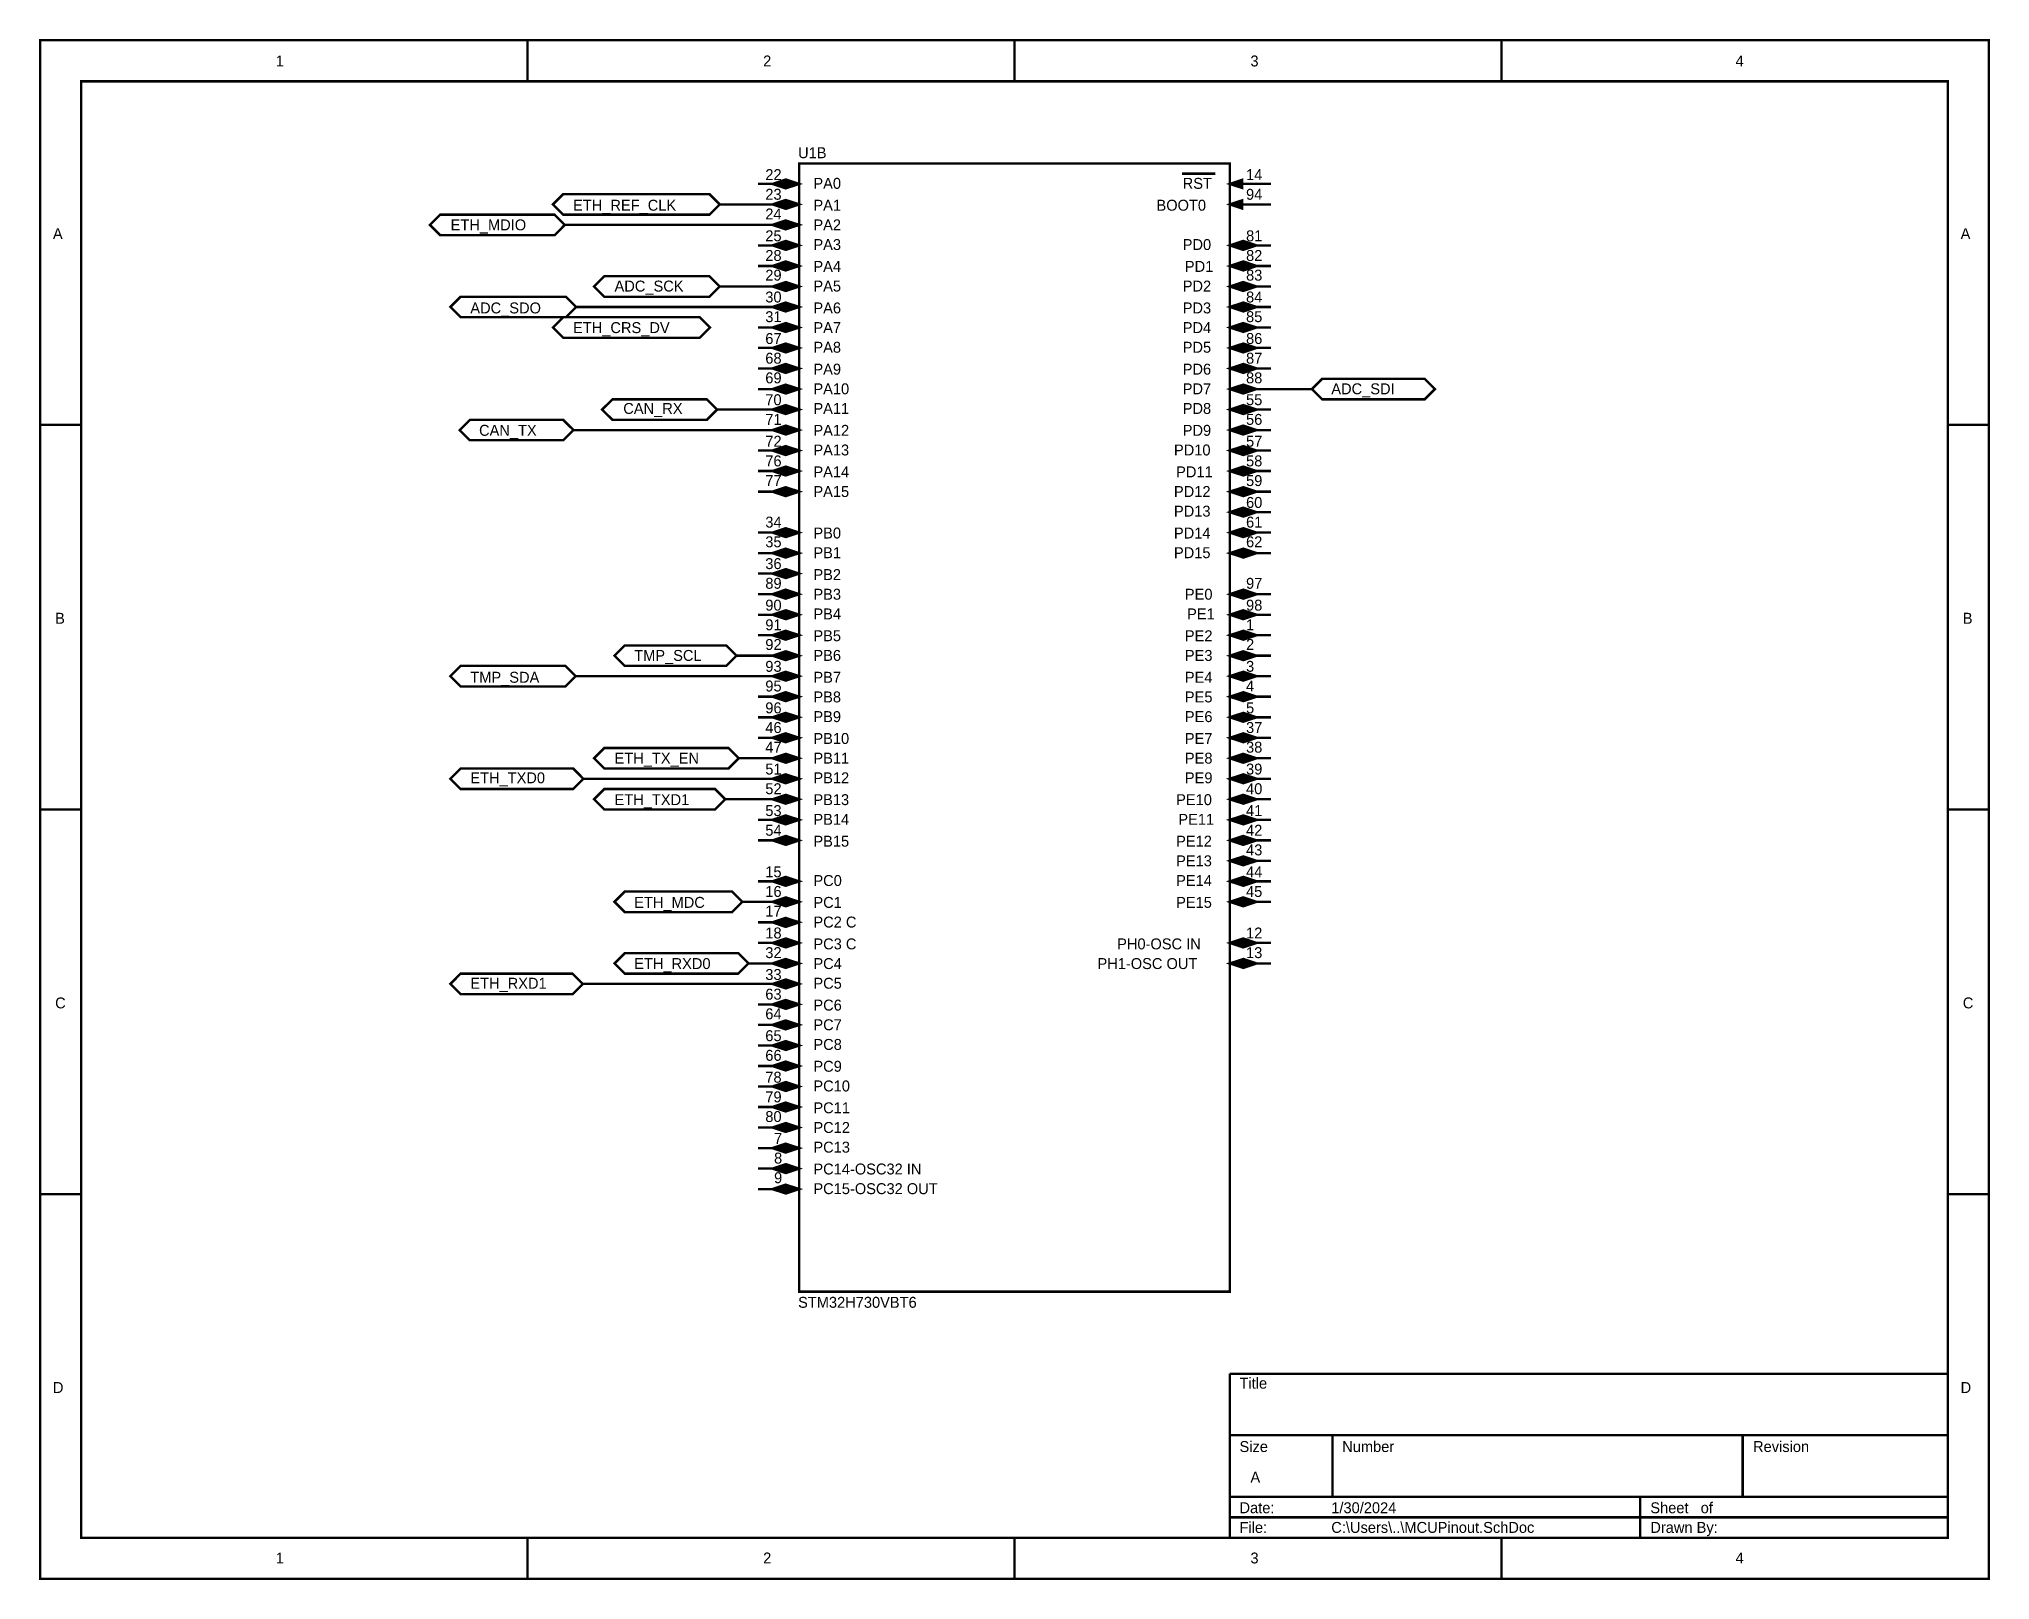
# Model space of a CAD drawing. Header units: inches. Extents: x 0 to 9.5, y -0.01 to 7.51.
import ezdxf

# ---------------------------------------------------------------- set-up
doc = ezdxf.new("R2010")
doc.units = ezdxf.units.IN
doc.header["$MEASUREMENT"] = 0
doc.layers.add('Sheet', color=255, linetype='Continuous')

msp = doc.modelspace()

# ---------------------------------------------------------------- texts
at = {"layer": 'Sheet'}
for s, height, p in [('1', 0.0533, (1.1502, 7.3722)), ('2', 0.0533, (3.5252, 7.3722)), ('3', 0.0533, (5.9002, 7.3722)), ('4', 0.0533, (8.2646, 7.3722)), ('U1B', 0.05327, (3.6956, 6.9247)), ('22', 0.05327, (3.5359, 6.8182)), ('14', 0.05327, (5.8789, 6.8182)), ('23', 0.05327, (3.5359, 6.7223)), ('PA0', 0.05327, (3.7702, 6.7756)), ('RST', 0.05327, (5.5701, 6.7756)), ('94', 0.05327, (5.8789, 6.7223)), ('ETH_REF_CLK', 0.053267, (2.5987, 6.669)), ('24', 0.05327, (3.5359, 6.6264)), ('PA1', 0.05327, (3.7702, 6.669)), ('BOOT0', 0.05327, (5.4423, 6.669)), ('A', 0.0533, (0.0639, 6.5305)), ('ETH_MDIO', 0.05327, (2.0022, 6.5732)), ('25', 0.05327, (3.5359, 6.5199)), ('PA2', 0.05327, (3.7702, 6.5732)), ('81', 0.05327, (5.8789, 6.5199)), ('A', 0.0533, (9.3615, 6.5305)), ('28', 0.05327, (3.5359, 6.424)), ('PA3', 0.05327, (3.7702, 6.4773)), ('PD0', 0.05327, (5.5701, 6.4773)), ('82', 0.05327, (5.8789, 6.424)), ('29', 0.05327, (3.5359, 6.3281)), ('PA4', 0.05327, (3.7702, 6.3707)), ('PD1', 0.05327, (5.5807, 6.3707)), ('83', 0.05327, (5.8789, 6.3281)), ('ADC_SCK', 0.05327, (2.801, 6.2749)), ('30', 0.05327, (3.5359, 6.2216)), ('PA5', 0.05327, (3.7702, 6.2749)), ('PD2', 0.05327, (5.5701, 6.2749)), ('84', 0.05327, (5.8789, 6.2216)), ('ADC_SDO', 0.05327, (2.0981, 6.1683)), ('PA6', 0.05327, (3.7702, 6.1683)), ('PD3', 0.05327, (5.5701, 6.1683)), ('ETH_CRS_DV', 0.05327, (2.5987, 6.0724)), ('31', 0.05327, (3.5359, 6.1257)), ('PA7', 0.05327, (3.7702, 6.0724)), ('PD4', 0.05327, (5.5701, 6.0724)), ('85', 0.05327, (5.8789, 6.1257)), ('67', 0.05327, (3.5359, 6.0192)), ('PA8', 0.05327, (3.7702, 5.9766)), ('PD5', 0.05327, (5.5701, 5.9766)), ('86', 0.05327, (5.8789, 6.0192)), ('68', 0.05327, (3.5359, 5.9233)), ('PA9', 0.05327, (3.7702, 5.87)), ('PD6', 0.05327, (5.5701, 5.87)), ('87', 0.05327, (5.8789, 5.9233)), ('69', 0.05327, (3.5359, 5.8274)), ('PA10', 0.05327, (3.7702, 5.7741)), ('PD7', 0.05327, (5.5701, 5.7741)), ('88', 0.05327, (5.8789, 5.8274)), ('ADC_SDI', 0.05327, (6.2943, 5.7741)), ('CAN_RX', 0.05327, (2.8436, 5.6783)), ('70', 0.05327, (3.5359, 5.7209)), ('PA11', 0.05327, (3.7702, 5.6783)), ('PD8', 0.05327, (5.5701, 5.6783)), ('55', 0.05327, (5.8789, 5.7209)), ('CAN_TX', 0.05327, (2.1407, 5.5717)), ('71', 0.05327, (3.5359, 5.625)), ('PA12', 0.05327, (3.7702, 5.5717)), ('PD9', 0.05327, (5.5701, 5.5717)), ('56', 0.05327, (5.8789, 5.625)), ('72', 0.05327, (3.5359, 5.5185)), ('PA13', 0.05327, (3.7702, 5.4759)), ('PD10', 0.05327, (5.5275, 5.4759)), ('57', 0.05327, (5.8789, 5.5185)), ('76', 0.05327, (3.5359, 5.4226)), ('PA14', 0.05327, (3.7702, 5.3693)), ('PD11', 0.05327, (5.5381, 5.3693)), ('58', 0.05327, (5.8789, 5.4226)), ('77', 0.05327, (3.5359, 5.3267)), ('PA15', 0.05327, (3.7702, 5.2734)), ('PD12', 0.05327, (5.5275, 5.2734)), ('59', 0.05327, (5.8789, 5.3267)), ('PD13', 0.05327, (5.5275, 5.1776)), ('60', 0.05327, (5.8789, 5.2202)), ('34', 0.05327, (3.5359, 5.1243)), ('61', 0.05327, (5.8789, 5.1243)), ('35', 0.05327, (3.5359, 5.0284)), ('PB0', 0.05327, (3.7702, 5.071)), ('PD14', 0.05327, (5.5275, 5.071)), ('62', 0.05327, (5.8789, 5.0284)), ('36', 0.05327, (3.5359, 4.9219)), ('PB1', 0.05327, (3.7702, 4.9751)), ('PD15', 0.05327, (5.5275, 4.9751)), ('89', 0.05327, (3.5359, 4.826)), ('PB2', 0.05327, (3.7702, 4.8686)), ('97', 0.05327, (5.8789, 4.826)), ('90', 0.05327, (3.5359, 4.7195)), ('PB3', 0.05327, (3.7702, 4.7727)), ('PE0', 0.05327, (5.5807, 4.7727)), ('98', 0.05327, (5.8789, 4.7195)), ('B', 0.0533, (0.0746, 4.6555)), ('91', 0.05327, (3.5359, 4.6236)), ('PB4', 0.05327, (3.7702, 4.6768)), ('PE1', 0.05327, (5.5914, 4.6768)), ('1', 0.0533, (5.8789, 4.6236)), ('B', 0.0533, (9.3722, 4.6555)), ('92', 0.05327, (3.5359, 4.5277)), ('PB5', 0.05327, (3.7702, 4.5703)), ('PE2', 0.05327, (5.5807, 4.5703)), ('2', 0.0533, (5.8789, 4.5277)), ('TMP_SCL', 0.05327, (2.8969, 4.4744)), ('93', 0.05327, (3.5359, 4.4212)), ('PB6', 0.05327, (3.7702, 4.4744)), ('PE3', 0.05327, (5.5807, 4.4744)), ('3', 0.0533, (5.8789, 4.4212)), ('TMP_SDA', 0.05327, (2.0981, 4.3679)), ('95', 0.05327, (3.5359, 4.3253)), ('PB7', 0.05327, (3.7702, 4.3679)), ('PE4', 0.05327, (5.5807, 4.3679)), ('4', 0.0533, (5.8789, 4.3253)), ('PB8', 0.05327, (3.7702, 4.272)), ('PE5', 0.05327, (5.5807, 4.272)), ('96', 0.05327, (3.5359, 4.2188)), ('PB9', 0.05327, (3.7702, 4.1761)), ('PE6', 0.05327, (5.5807, 4.1761)), ('5', 0.0533, (5.8789, 4.2188)), ('46', 0.05327, (3.5359, 4.1229)), ('PB10', 0.05327, (3.7702, 4.0696)), ('PE7', 0.05327, (5.5807, 4.0696)), ('37', 0.05327, (5.8789, 4.1229)), ('ETH_TX_EN', 0.05327, (2.801, 3.9737)), ('47', 0.05327, (3.5359, 4.027)), ('PB11', 0.05327, (3.7702, 3.9737)), ('PE8', 0.05327, (5.5807, 3.9737)), ('38', 0.05327, (5.8789, 4.027)), ('ETH_TXD0', 0.05327, (2.0981, 3.8778)), ('51', 0.05327, (3.5359, 3.9205)), ('PB12', 0.05327, (3.7702, 3.8778)), ('PE9', 0.05327, (5.5807, 3.8778)), ('39', 0.05327, (5.8789, 3.9205)), ('ETH_TXD1', 0.05327, (2.801, 3.7713)), ('52', 0.05327, (3.5359, 3.8246)), ('PB13', 0.05327, (3.7702, 3.7713)), ('PE10', 0.05327, (5.5381, 3.7713)), ('40', 0.05327, (5.8789, 3.8246)), ('53', 0.05327, (3.5359, 3.718)), ('PB14', 0.05327, (3.7702, 3.6754)), ('PE11', 0.05327, (5.5488, 3.6754)), ('41', 0.05327, (5.8789, 3.718)), ('54', 0.05327, (3.5359, 3.6222)), ('PB15', 0.05327, (3.7702, 3.5689)), ('PE12', 0.05327, (5.5381, 3.5689)), ('42', 0.05327, (5.8789, 3.6222)), ('PE13', 0.05327, (5.5381, 3.473)), ('43', 0.05327, (5.8789, 3.5263)), ('15', 0.05327, (3.5359, 3.4197)), ('PC0', 0.05327, (3.7702, 3.3771)), ('PE14', 0.05327, (5.5381, 3.3771)), ('44', 0.05327, (5.8789, 3.4197)), ('16', 0.05327, (3.5359, 3.3239)), ('45', 0.05327, (5.8789, 3.3239)), ('ETH_MDC', 0.05327, (2.8969, 3.2706)), ('17', 0.05327, (3.5359, 3.228)), ('PC1', 0.05327, (3.7702, 3.2706)), ('PE15', 0.05327, (5.5381, 3.2706)), ('18', 0.05327, (3.5359, 3.1214)), ('PC2 C', 0.05327, (3.7702, 3.1747)), ('12', 0.05327, (5.8789, 3.1214)), ('32', 0.05327, (3.5359, 3.0256)), ('PC3 C', 0.05327, (3.7702, 3.0682)), ('PH0-OSC IN', 0.05327, (5.2506, 3.0682)), ('13', 0.05327, (5.8789, 3.0256)), ('ETH_RXD0', 0.05327, (2.8969, 2.9723)), ('33', 0.05327, (3.5359, 2.919)), ('PC4', 0.05327, (3.7702, 2.9723)), ('PH1-OSC OUT', 0.053267, (5.1547, 2.9723)), ('ETH_RXD1', 0.05327, (2.0981, 2.8764)), ('63', 0.05327, (3.5359, 2.8232)), ('PC5', 0.05327, (3.7702, 2.8764)), ('C', 0.0533, (0.0746, 2.7805)), ('64', 0.05327, (3.5359, 2.7273)), ('PC6', 0.05327, (3.7702, 2.7699)), ('C', 0.0533, (9.3722, 2.7805)), ('65', 0.05327, (3.5359, 2.6207)), ('PC7', 0.05327, (3.7702, 2.674)), ('66', 0.05327, (3.5359, 2.5249)), ('PC8', 0.05327, (3.7702, 2.5781)), ('78', 0.05327, (3.5359, 2.4183)), ('PC9', 0.05327, (3.7702, 2.4716)), ('PC10', 0.05327, (3.7702, 2.3757)), ('79', 0.05327, (3.5359, 2.3224)), ('PC11', 0.05327, (3.7702, 2.2692)), ('80', 0.05327, (3.5359, 2.2266)), ('PC12', 0.05327, (3.7702, 2.1733)), ('7', 0.0533, (3.5785, 2.12)), ('PC13', 0.05327, (3.7702, 2.0774)), ('8', 0.0533, (3.5785, 2.0241)), ('PC14-OSC32 IN', 0.053267, (3.7702, 1.9709)), ('9', 0.0533, (3.5785, 1.9283)), ('PC15-OSC32 OUT', 0.053267, (3.7702, 1.875)), ('STM32H730VBT6', 0.053267, (3.6956, 1.321)), ('D', 0.0533, (0.0639, 0.9055)), ('Title', 0.05327, (5.847, 0.9268)), ('D', 0.0533, (9.3615, 0.9055)), ('Size', 0.05327, (5.847, 0.6179)), ('Number', 0.05327, (6.3475, 0.6179)), ('Revision', 0.05327, (8.3498, 0.6179)), ('A', 0.0533, (5.9002, 0.4688)), ('Date:', 0.05327, (5.847, 0.3196)), ('1/30/2024', 0.05327, (6.2943, 0.3196)), ('Sheet   of', 0.05327, (7.8492, 0.3196)), ('File:', 0.05327, (5.847, 0.2237)), ('C:\\Users\\..\\MCUPinout.SchDoc', 0.053267, (6.2943, 0.2237)), ('Drawn By:', 0.05327, (7.8492, 0.2237)), ('1', 0.0533, (1.1502, 0.0746)), ('2', 0.0533, (3.5252, 0.0746)), ('3', 0.0533, (5.9002, 0.0746)), ('4', 0.0533, (8.2646, 0.0746))]:
    msp.add_text(s, height=height, dxfattribs=at).set_placement(p)

# ---------------------------------------------------------------- linework, layer by layer
at = {"layer": 'Sheet'}
for points in [[(0.002, 7.5, 0.0118, 0.0118, 0), (9.4987, 7.5, 0.0118, 0.0118, 0), (9.4987, 0, 0.0118, 0.0118, 0), (0.002, 0, 0.0118, 0.0118, 0), (0.002, 7.5, 0.0118, 0.0118, 0)], [(0.002, 7.5, 0.0039, 0.0039, 0), (0.002, 0, 0.0039, 0.0039, 0), (9.4987, 0, 0.0039, 0.0039, 0), (9.4987, 7.5, 0.0039, 0.0039, 0), (0.002, 7.5, 0.0039, 0.0039, 0), (0.002, 7.5, 0.0039, 0.0039, 0)], [(0.2017, 7.2996, 0.0118, 0.0118, 0), (9.299, 7.2996, 0.0118, 0.0118, 0), (9.299, 0.1998, 0.0118, 0.0118, 0), (0.2017, 0.1998, 0.0118, 0.0118, 0), (0.2017, 7.2996, 0.0118, 0.0118, 0)], [(0.2017, 7.2996, 0.0039, 0.0039, 0), (0.2017, 0.1998, 0.0039, 0.0039, 0), (9.299, 0.1998, 0.0039, 0.0039, 0), (9.299, 7.2996, 0.0039, 0.0039, 0), (0.2017, 7.2996, 0.0039, 0.0039, 0), (0.2017, 7.2996, 0.0039, 0.0039, 0)], [(3.701, 6.8994, 0.0118, 0.0118, 0), (5.7997, 6.8994, 0.0118, 0.0118, 0), (5.7997, 1.3996, 0.0118, 0.0118, 0), (3.701, 1.3996, 0.0118, 0.0118, 0), (3.701, 6.8994, 0.0118, 0.0118, 0)], [(3.701, 6.8994, 0.0039, 0.0039, 0), (3.701, 1.3996, 0.0039, 0.0039, 0), (5.7997, 1.3996, 0.0039, 0.0039, 0), (5.7997, 6.8994, 0.0039, 0.0039, 0), (3.701, 6.8994, 0.0039, 0.0039, 0), (3.701, 6.8994, 0.0039, 0.0039, 0)], [(2.5507, 6.6497, 0.0118, 0.0118, 0), (2.5008, 6.6997, 0.0118, 0.0118, 0), (2.5507, 6.7496, 0.0118, 0.0118, 0), (3.2636, 6.7496, 0.0118, 0.0118, 0), (3.3136, 6.6997, 0.0118, 0.0118, 0), (3.2636, 6.6497, 0.0118, 0.0118, 0), (2.5507, 6.6497, 0.0118, 0.0118, 0)], [(2.5507, 6.6497, 0.0039, 0.0039, 0), (2.5008, 6.6997, 0.0039, 0.0039, 0), (2.5507, 6.7496, 0.0039, 0.0039, 0), (3.2636, 6.7496, 0.0039, 0.0039, 0), (3.3136, 6.6997, 0.0039, 0.0039, 0), (3.2636, 6.6497, 0.0039, 0.0039, 0), (2.5507, 6.6497, 0.0039, 0.0039, 0)], [(3.6304, 6.8195, 0.0118, 0.0118, 0), (3.6304, 6.7796, 0.0118, 0.0118, 0), (3.5705, 6.7995, 0.0118, 0.0118, 0), (3.6304, 6.8195, 0.0118, 0.0118, 0)], [(3.6304, 6.8195, 0.0039, 0.0039, 0), (3.6304, 6.7796, 0.0039, 0.0039, 0), (3.5705, 6.7995, 0.0039, 0.0039, 0), (3.6304, 6.8195, 0.0039, 0.0039, 0)], [(3.6404, 6.8195, 0.0118, 0.0118, 0), (3.701, 6.7995, 0.0118, 0.0118, 0), (3.6404, 6.7796, 0.0118, 0.0118, 0), (3.6404, 6.8195, 0.0118, 0.0118, 0)], [(3.6404, 6.8195, 0.0039, 0.0039, 0), (3.701, 6.7995, 0.0039, 0.0039, 0), (3.6404, 6.7796, 0.0039, 0.0039, 0), (3.6404, 6.8195, 0.0039, 0.0039, 0)], [(5.8603, 6.8195, 0.0118, 0.0118, 0), (5.7997, 6.7995, 0.0118, 0.0118, 0), (5.8603, 6.7796, 0.0118, 0.0118, 0), (5.8603, 6.8195, 0.0118, 0.0118, 0)], [(5.8603, 6.8195, 0.0039, 0.0039, 0), (5.7997, 6.7995, 0.0039, 0.0039, 0), (5.8603, 6.7796, 0.0039, 0.0039, 0), (5.8603, 6.8195, 0.0039, 0.0039, 0)], [(3.6304, 6.7196, 0.0118, 0.0118, 0), (3.6304, 6.6797, 0.0118, 0.0118, 0), (3.5705, 6.6997, 0.0118, 0.0118, 0), (3.6304, 6.7196, 0.0118, 0.0118, 0)], [(3.6304, 6.7196, 0.0039, 0.0039, 0), (3.6304, 6.6797, 0.0039, 0.0039, 0), (3.5705, 6.6997, 0.0039, 0.0039, 0), (3.6304, 6.7196, 0.0039, 0.0039, 0)], [(3.6404, 6.7196, 0.0118, 0.0118, 0), (3.701, 6.6997, 0.0118, 0.0118, 0), (3.6404, 6.6797, 0.0118, 0.0118, 0), (3.6404, 6.7196, 0.0118, 0.0118, 0)], [(3.6404, 6.7196, 0.0039, 0.0039, 0), (3.701, 6.6997, 0.0039, 0.0039, 0), (3.6404, 6.6797, 0.0039, 0.0039, 0), (3.6404, 6.7196, 0.0039, 0.0039, 0)], [(5.8603, 6.7196, 0.0118, 0.0118, 0), (5.7997, 6.6997, 0.0118, 0.0118, 0), (5.8603, 6.6797, 0.0118, 0.0118, 0), (5.8603, 6.7196, 0.0118, 0.0118, 0)], [(5.8603, 6.7196, 0.0039, 0.0039, 0), (5.7997, 6.6997, 0.0039, 0.0039, 0), (5.8603, 6.6797, 0.0039, 0.0039, 0), (5.8603, 6.7196, 0.0039, 0.0039, 0)], [(1.951, 6.5498, 0.0118, 0.0118, 0), (1.9011, 6.5998, 0.0118, 0.0118, 0), (1.951, 6.6497, 0.0118, 0.0118, 0), (2.5088, 6.6497, 0.0118, 0.0118, 0), (2.5587, 6.5998, 0.0118, 0.0118, 0), (2.5088, 6.5498, 0.0118, 0.0118, 0), (1.951, 6.5498, 0.0118, 0.0118, 0)], [(1.951, 6.5498, 0.0039, 0.0039, 0), (1.9011, 6.5998, 0.0039, 0.0039, 0), (1.951, 6.6497, 0.0039, 0.0039, 0), (2.5088, 6.6497, 0.0039, 0.0039, 0), (2.5587, 6.5998, 0.0039, 0.0039, 0), (2.5088, 6.5498, 0.0039, 0.0039, 0), (1.951, 6.5498, 0.0039, 0.0039, 0)], [(3.6304, 6.6198, 0.0118, 0.0118, 0), (3.6304, 6.5798, 0.0118, 0.0118, 0), (3.5705, 6.5998, 0.0118, 0.0118, 0), (3.6304, 6.6198, 0.0118, 0.0118, 0)], [(3.6304, 6.6198, 0.0039, 0.0039, 0), (3.6304, 6.5798, 0.0039, 0.0039, 0), (3.5705, 6.5998, 0.0039, 0.0039, 0), (3.6304, 6.6198, 0.0039, 0.0039, 0)], [(3.6404, 6.6198, 0.0118, 0.0118, 0), (3.701, 6.5998, 0.0118, 0.0118, 0), (3.6404, 6.5798, 0.0118, 0.0118, 0), (3.6404, 6.6198, 0.0118, 0.0118, 0)], [(3.6404, 6.6198, 0.0039, 0.0039, 0), (3.701, 6.5998, 0.0039, 0.0039, 0), (3.6404, 6.5798, 0.0039, 0.0039, 0), (3.6404, 6.6198, 0.0039, 0.0039, 0)], [(3.6304, 6.5199, 0.0118, 0.0118, 0), (3.6304, 6.4799, 0.0118, 0.0118, 0), (3.5705, 6.4999, 0.0118, 0.0118, 0), (3.6304, 6.5199, 0.0118, 0.0118, 0)], [(3.6304, 6.5199, 0.0039, 0.0039, 0), (3.6304, 6.4799, 0.0039, 0.0039, 0), (3.5705, 6.4999, 0.0039, 0.0039, 0), (3.6304, 6.5199, 0.0039, 0.0039, 0)], [(3.6404, 6.5199, 0.0118, 0.0118, 0), (3.701, 6.4999, 0.0118, 0.0118, 0), (3.6404, 6.4799, 0.0118, 0.0118, 0), (3.6404, 6.5199, 0.0118, 0.0118, 0)], [(3.6404, 6.5199, 0.0039, 0.0039, 0), (3.701, 6.4999, 0.0039, 0.0039, 0), (3.6404, 6.4799, 0.0039, 0.0039, 0), (3.6404, 6.5199, 0.0039, 0.0039, 0)], [(5.8603, 6.5199, 0.0118, 0.0118, 0), (5.7997, 6.4999, 0.0118, 0.0118, 0), (5.8603, 6.4799, 0.0118, 0.0118, 0), (5.8603, 6.5199, 0.0118, 0.0118, 0)], [(5.8603, 6.5199, 0.0039, 0.0039, 0), (5.7997, 6.4999, 0.0039, 0.0039, 0), (5.8603, 6.4799, 0.0039, 0.0039, 0), (5.8603, 6.5199, 0.0039, 0.0039, 0)], [(5.8703, 6.5199, 0.0118, 0.0118, 0), (5.8703, 6.4799, 0.0118, 0.0118, 0), (5.9302, 6.4999, 0.0118, 0.0118, 0), (5.8703, 6.5199, 0.0118, 0.0118, 0)], [(5.8703, 6.5199, 0.0039, 0.0039, 0), (5.8703, 6.4799, 0.0039, 0.0039, 0), (5.9302, 6.4999, 0.0039, 0.0039, 0), (5.8703, 6.5199, 0.0039, 0.0039, 0)], [(3.6304, 6.42, 0.0118, 0.0118, 0), (3.6304, 6.3794, 0.0118, 0.0118, 0), (3.5705, 6.3994, 0.0118, 0.0118, 0), (3.6304, 6.42, 0.0118, 0.0118, 0)], [(3.6304, 6.42, 0.0039, 0.0039, 0), (3.6304, 6.3794, 0.0039, 0.0039, 0), (3.5705, 6.3994, 0.0039, 0.0039, 0), (3.6304, 6.42, 0.0039, 0.0039, 0)], [(3.6404, 6.42, 0.0118, 0.0118, 0), (3.701, 6.3994, 0.0118, 0.0118, 0), (3.6404, 6.3794, 0.0118, 0.0118, 0), (3.6404, 6.42, 0.0118, 0.0118, 0)], [(3.6404, 6.42, 0.0039, 0.0039, 0), (3.701, 6.3994, 0.0039, 0.0039, 0), (3.6404, 6.3794, 0.0039, 0.0039, 0), (3.6404, 6.42, 0.0039, 0.0039, 0)], [(5.8603, 6.42, 0.0118, 0.0118, 0), (5.7997, 6.3994, 0.0118, 0.0118, 0), (5.8603, 6.3794, 0.0118, 0.0118, 0), (5.8603, 6.42, 0.0118, 0.0118, 0)], [(5.8603, 6.42, 0.0039, 0.0039, 0), (5.7997, 6.3994, 0.0039, 0.0039, 0), (5.8603, 6.3794, 0.0039, 0.0039, 0), (5.8603, 6.42, 0.0039, 0.0039, 0)], [(5.8703, 6.42, 0.0118, 0.0118, 0), (5.8703, 6.3794, 0.0118, 0.0118, 0), (5.9302, 6.3994, 0.0118, 0.0118, 0), (5.8703, 6.42, 0.0118, 0.0118, 0)], [(5.8703, 6.42, 0.0039, 0.0039, 0), (5.8703, 6.3794, 0.0039, 0.0039, 0), (5.9302, 6.3994, 0.0039, 0.0039, 0), (5.8703, 6.42, 0.0039, 0.0039, 0)], [(2.7511, 6.2496, 0.0118, 0.0118, 0), (2.7012, 6.2995, 0.0118, 0.0118, 0), (2.7511, 6.3494, 0.0118, 0.0118, 0), (3.263, 6.3494, 0.0118, 0.0118, 0), (3.3129, 6.2995, 0.0118, 0.0118, 0), (3.263, 6.2496, 0.0118, 0.0118, 0), (2.7511, 6.2496, 0.0118, 0.0118, 0)], [(2.7511, 6.2496, 0.0039, 0.0039, 0), (2.7012, 6.2995, 0.0039, 0.0039, 0), (2.7511, 6.3494, 0.0039, 0.0039, 0), (3.263, 6.3494, 0.0039, 0.0039, 0), (3.3129, 6.2995, 0.0039, 0.0039, 0), (3.263, 6.2496, 0.0039, 0.0039, 0), (2.7511, 6.2496, 0.0039, 0.0039, 0)], [(3.6304, 6.3195, 0.0118, 0.0118, 0), (3.6304, 6.2795, 0.0118, 0.0118, 0), (3.5705, 6.2995, 0.0118, 0.0118, 0), (3.6304, 6.3195, 0.0118, 0.0118, 0)], [(3.6304, 6.3195, 0.0039, 0.0039, 0), (3.6304, 6.2795, 0.0039, 0.0039, 0), (3.5705, 6.2995, 0.0039, 0.0039, 0), (3.6304, 6.3195, 0.0039, 0.0039, 0)], [(3.6404, 6.3195, 0.0118, 0.0118, 0), (3.701, 6.2995, 0.0118, 0.0118, 0), (3.6404, 6.2795, 0.0118, 0.0118, 0), (3.6404, 6.3195, 0.0118, 0.0118, 0)], [(3.6404, 6.3195, 0.0039, 0.0039, 0), (3.701, 6.2995, 0.0039, 0.0039, 0), (3.6404, 6.2795, 0.0039, 0.0039, 0), (3.6404, 6.3195, 0.0039, 0.0039, 0)], [(5.8603, 6.3195, 0.0118, 0.0118, 0), (5.7997, 6.2995, 0.0118, 0.0118, 0), (5.8603, 6.2795, 0.0118, 0.0118, 0), (5.8603, 6.3195, 0.0118, 0.0118, 0)], [(5.8603, 6.3195, 0.0039, 0.0039, 0), (5.7997, 6.2995, 0.0039, 0.0039, 0), (5.8603, 6.2795, 0.0039, 0.0039, 0), (5.8603, 6.3195, 0.0039, 0.0039, 0)], [(5.8703, 6.3195, 0.0118, 0.0118, 0), (5.8703, 6.2795, 0.0118, 0.0118, 0), (5.9302, 6.2995, 0.0118, 0.0118, 0), (5.8703, 6.3195, 0.0118, 0.0118, 0)], [(5.8703, 6.3195, 0.0039, 0.0039, 0), (5.8703, 6.2795, 0.0039, 0.0039, 0), (5.9302, 6.2995, 0.0039, 0.0039, 0), (5.8703, 6.3195, 0.0039, 0.0039, 0)], [(2.0508, 6.1497, 0.0118, 0.0118, 0), (2.0009, 6.1996, 0.0118, 0.0118, 0), (2.0508, 6.2496, 0.0118, 0.0118, 0), (2.564, 6.2496, 0.0118, 0.0118, 0), (2.614, 6.1996, 0.0118, 0.0118, 0), (2.564, 6.1497, 0.0118, 0.0118, 0), (2.0508, 6.1497, 0.0118, 0.0118, 0)], [(2.0508, 6.1497, 0.0039, 0.0039, 0), (2.0009, 6.1996, 0.0039, 0.0039, 0), (2.0508, 6.2496, 0.0039, 0.0039, 0), (2.564, 6.2496, 0.0039, 0.0039, 0), (2.614, 6.1996, 0.0039, 0.0039, 0), (2.564, 6.1497, 0.0039, 0.0039, 0), (2.0508, 6.1497, 0.0039, 0.0039, 0)], [(3.6304, 6.2196, 0.0118, 0.0118, 0), (3.6304, 6.1796, 0.0118, 0.0118, 0), (3.5705, 6.1996, 0.0118, 0.0118, 0), (3.6304, 6.2196, 0.0118, 0.0118, 0)], [(3.6304, 6.2196, 0.0039, 0.0039, 0), (3.6304, 6.1796, 0.0039, 0.0039, 0), (3.5705, 6.1996, 0.0039, 0.0039, 0), (3.6304, 6.2196, 0.0039, 0.0039, 0)], [(3.6404, 6.2196, 0.0118, 0.0118, 0), (3.701, 6.1996, 0.0118, 0.0118, 0), (3.6404, 6.1796, 0.0118, 0.0118, 0), (3.6404, 6.2196, 0.0118, 0.0118, 0)], [(3.6404, 6.2196, 0.0039, 0.0039, 0), (3.701, 6.1996, 0.0039, 0.0039, 0), (3.6404, 6.1796, 0.0039, 0.0039, 0), (3.6404, 6.2196, 0.0039, 0.0039, 0)], [(5.8603, 6.2196, 0.0118, 0.0118, 0), (5.7997, 6.1996, 0.0118, 0.0118, 0), (5.8603, 6.1796, 0.0118, 0.0118, 0), (5.8603, 6.2196, 0.0118, 0.0118, 0)], [(5.8603, 6.2196, 0.0039, 0.0039, 0), (5.7997, 6.1996, 0.0039, 0.0039, 0), (5.8603, 6.1796, 0.0039, 0.0039, 0), (5.8603, 6.2196, 0.0039, 0.0039, 0)], [(5.8703, 6.2196, 0.0118, 0.0118, 0), (5.8703, 6.1796, 0.0118, 0.0118, 0), (5.9302, 6.1996, 0.0118, 0.0118, 0), (5.8703, 6.2196, 0.0118, 0.0118, 0)], [(5.8703, 6.2196, 0.0039, 0.0039, 0), (5.8703, 6.1796, 0.0039, 0.0039, 0), (5.9302, 6.1996, 0.0039, 0.0039, 0), (5.8703, 6.2196, 0.0039, 0.0039, 0)], [(2.5507, 6.0498, 0.0118, 0.0118, 0), (2.5008, 6.0997, 0.0118, 0.0118, 0), (2.5507, 6.1497, 0.0118, 0.0118, 0), (3.2164, 6.1497, 0.0118, 0.0118, 0), (3.2663, 6.0997, 0.0118, 0.0118, 0), (3.2164, 6.0498, 0.0118, 0.0118, 0), (2.5507, 6.0498, 0.0118, 0.0118, 0)], [(2.5507, 6.0498, 0.0039, 0.0039, 0), (2.5008, 6.0997, 0.0039, 0.0039, 0), (2.5507, 6.1497, 0.0039, 0.0039, 0), (3.2164, 6.1497, 0.0039, 0.0039, 0), (3.2663, 6.0997, 0.0039, 0.0039, 0), (3.2164, 6.0498, 0.0039, 0.0039, 0), (2.5507, 6.0498, 0.0039, 0.0039, 0)], [(3.6304, 6.1197, 0.0118, 0.0118, 0), (3.6304, 6.0798, 0.0118, 0.0118, 0), (3.5705, 6.0997, 0.0118, 0.0118, 0), (3.6304, 6.1197, 0.0118, 0.0118, 0)], [(3.6304, 6.1197, 0.0039, 0.0039, 0), (3.6304, 6.0798, 0.0039, 0.0039, 0), (3.5705, 6.0997, 0.0039, 0.0039, 0), (3.6304, 6.1197, 0.0039, 0.0039, 0)], [(3.6404, 6.1197, 0.0118, 0.0118, 0), (3.701, 6.0997, 0.0118, 0.0118, 0), (3.6404, 6.0798, 0.0118, 0.0118, 0), (3.6404, 6.1197, 0.0118, 0.0118, 0)], [(3.6404, 6.1197, 0.0039, 0.0039, 0), (3.701, 6.0997, 0.0039, 0.0039, 0), (3.6404, 6.0798, 0.0039, 0.0039, 0), (3.6404, 6.1197, 0.0039, 0.0039, 0)], [(5.8603, 6.1197, 0.0118, 0.0118, 0), (5.7997, 6.0997, 0.0118, 0.0118, 0), (5.8603, 6.0798, 0.0118, 0.0118, 0), (5.8603, 6.1197, 0.0118, 0.0118, 0)], [(5.8603, 6.1197, 0.0039, 0.0039, 0), (5.7997, 6.0997, 0.0039, 0.0039, 0), (5.8603, 6.0798, 0.0039, 0.0039, 0), (5.8603, 6.1197, 0.0039, 0.0039, 0)], [(5.8703, 6.1197, 0.0118, 0.0118, 0), (5.8703, 6.0798, 0.0118, 0.0118, 0), (5.9302, 6.0997, 0.0118, 0.0118, 0), (5.8703, 6.1197, 0.0118, 0.0118, 0)], [(5.8703, 6.1197, 0.0039, 0.0039, 0), (5.8703, 6.0798, 0.0039, 0.0039, 0), (5.9302, 6.0997, 0.0039, 0.0039, 0), (5.8703, 6.1197, 0.0039, 0.0039, 0)], [(3.6304, 6.0198, 0.0118, 0.0118, 0), (3.6304, 5.9799, 0.0118, 0.0118, 0), (3.5705, 5.9999, 0.0118, 0.0118, 0), (3.6304, 6.0198, 0.0118, 0.0118, 0)], [(3.6304, 6.0198, 0.0039, 0.0039, 0), (3.6304, 5.9799, 0.0039, 0.0039, 0), (3.5705, 5.9999, 0.0039, 0.0039, 0), (3.6304, 6.0198, 0.0039, 0.0039, 0)], [(3.6404, 6.0198, 0.0118, 0.0118, 0), (3.701, 5.9999, 0.0118, 0.0118, 0), (3.6404, 5.9799, 0.0118, 0.0118, 0), (3.6404, 6.0198, 0.0118, 0.0118, 0)], [(3.6404, 6.0198, 0.0039, 0.0039, 0), (3.701, 5.9999, 0.0039, 0.0039, 0), (3.6404, 5.9799, 0.0039, 0.0039, 0), (3.6404, 6.0198, 0.0039, 0.0039, 0)], [(5.8603, 6.0198, 0.0118, 0.0118, 0), (5.7997, 5.9999, 0.0118, 0.0118, 0), (5.8603, 5.9799, 0.0118, 0.0118, 0), (5.8603, 6.0198, 0.0118, 0.0118, 0)], [(5.8603, 6.0198, 0.0039, 0.0039, 0), (5.7997, 5.9999, 0.0039, 0.0039, 0), (5.8603, 5.9799, 0.0039, 0.0039, 0), (5.8603, 6.0198, 0.0039, 0.0039, 0)], [(5.8703, 6.0198, 0.0118, 0.0118, 0), (5.8703, 5.9799, 0.0118, 0.0118, 0), (5.9302, 5.9999, 0.0118, 0.0118, 0), (5.8703, 6.0198, 0.0118, 0.0118, 0)], [(5.8703, 6.0198, 0.0039, 0.0039, 0), (5.8703, 5.9799, 0.0039, 0.0039, 0), (5.9302, 5.9999, 0.0039, 0.0039, 0), (5.8703, 6.0198, 0.0039, 0.0039, 0)], [(3.6304, 5.92, 0.0118, 0.0118, 0), (3.6304, 5.88, 0.0118, 0.0118, 0), (3.5705, 5.9, 0.0118, 0.0118, 0), (3.6304, 5.92, 0.0118, 0.0118, 0)], [(3.6304, 5.92, 0.0039, 0.0039, 0), (3.6304, 5.88, 0.0039, 0.0039, 0), (3.5705, 5.9, 0.0039, 0.0039, 0), (3.6304, 5.92, 0.0039, 0.0039, 0)], [(3.6404, 5.92, 0.0118, 0.0118, 0), (3.701, 5.9, 0.0118, 0.0118, 0), (3.6404, 5.88, 0.0118, 0.0118, 0), (3.6404, 5.92, 0.0118, 0.0118, 0)], [(3.6404, 5.92, 0.0039, 0.0039, 0), (3.701, 5.9, 0.0039, 0.0039, 0), (3.6404, 5.88, 0.0039, 0.0039, 0), (3.6404, 5.92, 0.0039, 0.0039, 0)], [(5.8603, 5.92, 0.0118, 0.0118, 0), (5.7997, 5.9, 0.0118, 0.0118, 0), (5.8603, 5.88, 0.0118, 0.0118, 0), (5.8603, 5.92, 0.0118, 0.0118, 0)], [(5.8603, 5.92, 0.0039, 0.0039, 0), (5.7997, 5.9, 0.0039, 0.0039, 0), (5.8603, 5.88, 0.0039, 0.0039, 0), (5.8603, 5.92, 0.0039, 0.0039, 0)], [(5.8703, 5.92, 0.0118, 0.0118, 0), (5.8703, 5.88, 0.0118, 0.0118, 0), (5.9302, 5.9, 0.0118, 0.0118, 0), (5.8703, 5.92, 0.0118, 0.0118, 0)], [(5.8703, 5.92, 0.0039, 0.0039, 0), (5.8703, 5.88, 0.0039, 0.0039, 0), (5.9302, 5.9, 0.0039, 0.0039, 0), (5.8703, 5.92, 0.0039, 0.0039, 0)], [(3.6304, 5.8194, 0.0118, 0.0118, 0), (3.6304, 5.7795, 0.0118, 0.0118, 0), (3.5705, 5.7994, 0.0118, 0.0118, 0), (3.6304, 5.8194, 0.0118, 0.0118, 0)], [(3.6304, 5.8194, 0.0039, 0.0039, 0), (3.6304, 5.7795, 0.0039, 0.0039, 0), (3.5705, 5.7994, 0.0039, 0.0039, 0), (3.6304, 5.8194, 0.0039, 0.0039, 0)], [(3.6404, 5.8194, 0.0118, 0.0118, 0), (3.701, 5.7994, 0.0118, 0.0118, 0), (3.6404, 5.7795, 0.0118, 0.0118, 0), (3.6404, 5.8194, 0.0118, 0.0118, 0)], [(3.6404, 5.8194, 0.0039, 0.0039, 0), (3.701, 5.7994, 0.0039, 0.0039, 0), (3.6404, 5.7795, 0.0039, 0.0039, 0), (3.6404, 5.8194, 0.0039, 0.0039, 0)], [(5.8603, 5.8194, 0.0118, 0.0118, 0), (5.7997, 5.7994, 0.0118, 0.0118, 0), (5.8603, 5.7795, 0.0118, 0.0118, 0), (5.8603, 5.8194, 0.0118, 0.0118, 0)], [(5.8603, 5.8194, 0.0039, 0.0039, 0), (5.7997, 5.7994, 0.0039, 0.0039, 0), (5.8603, 5.7795, 0.0039, 0.0039, 0), (5.8603, 5.8194, 0.0039, 0.0039, 0)], [(5.8703, 5.8194, 0.0118, 0.0118, 0), (5.8703, 5.7795, 0.0118, 0.0118, 0), (5.9302, 5.7994, 0.0118, 0.0118, 0), (5.8703, 5.8194, 0.0118, 0.0118, 0)], [(5.8703, 5.8194, 0.0039, 0.0039, 0), (5.8703, 5.7795, 0.0039, 0.0039, 0), (5.9302, 5.7994, 0.0039, 0.0039, 0), (5.8703, 5.8194, 0.0039, 0.0039, 0)], [(6.2497, 5.7495, 0.0118, 0.0118, 0), (6.1998, 5.7994, 0.0118, 0.0118, 0), (6.2497, 5.8494, 0.0118, 0.0118, 0), (6.7496, 5.8494, 0.0118, 0.0118, 0), (6.7995, 5.7994, 0.0118, 0.0118, 0), (6.7496, 5.7495, 0.0118, 0.0118, 0), (6.2497, 5.7495, 0.0118, 0.0118, 0)], [(6.2497, 5.7495, 0.0039, 0.0039, 0), (6.1998, 5.7994, 0.0039, 0.0039, 0), (6.2497, 5.8494, 0.0039, 0.0039, 0), (6.7496, 5.8494, 0.0039, 0.0039, 0), (6.7995, 5.7994, 0.0039, 0.0039, 0), (6.7496, 5.7495, 0.0039, 0.0039, 0), (6.2497, 5.7495, 0.0039, 0.0039, 0)], [(2.791, 5.6496, 0.0118, 0.0118, 0), (2.7404, 5.6996, 0.0118, 0.0118, 0), (2.791, 5.7495, 0.0118, 0.0118, 0), (3.251, 5.7495, 0.0118, 0.0118, 0), (3.3009, 5.6996, 0.0118, 0.0118, 0), (3.251, 5.6496, 0.0118, 0.0118, 0), (2.791, 5.6496, 0.0118, 0.0118, 0)], [(2.791, 5.6496, 0.0039, 0.0039, 0), (2.7404, 5.6996, 0.0039, 0.0039, 0), (2.791, 5.7495, 0.0039, 0.0039, 0), (3.251, 5.7495, 0.0039, 0.0039, 0), (3.3009, 5.6996, 0.0039, 0.0039, 0), (3.251, 5.6496, 0.0039, 0.0039, 0), (2.791, 5.6496, 0.0039, 0.0039, 0)], [(3.6304, 5.7195, 0.0118, 0.0118, 0), (3.6304, 5.6796, 0.0118, 0.0118, 0), (3.5705, 5.6996, 0.0118, 0.0118, 0), (3.6304, 5.7195, 0.0118, 0.0118, 0)], [(3.6304, 5.7195, 0.0039, 0.0039, 0), (3.6304, 5.6796, 0.0039, 0.0039, 0), (3.5705, 5.6996, 0.0039, 0.0039, 0), (3.6304, 5.7195, 0.0039, 0.0039, 0)], [(3.6404, 5.7195, 0.0118, 0.0118, 0), (3.701, 5.6996, 0.0118, 0.0118, 0), (3.6404, 5.6796, 0.0118, 0.0118, 0), (3.6404, 5.7195, 0.0118, 0.0118, 0)], [(3.6404, 5.7195, 0.0039, 0.0039, 0), (3.701, 5.6996, 0.0039, 0.0039, 0), (3.6404, 5.6796, 0.0039, 0.0039, 0), (3.6404, 5.7195, 0.0039, 0.0039, 0)], [(5.8603, 5.7195, 0.0118, 0.0118, 0), (5.7997, 5.6996, 0.0118, 0.0118, 0), (5.8603, 5.6796, 0.0118, 0.0118, 0), (5.8603, 5.7195, 0.0118, 0.0118, 0)], [(5.8603, 5.7195, 0.0039, 0.0039, 0), (5.7997, 5.6996, 0.0039, 0.0039, 0), (5.8603, 5.6796, 0.0039, 0.0039, 0), (5.8603, 5.7195, 0.0039, 0.0039, 0)], [(5.8703, 5.7195, 0.0118, 0.0118, 0), (5.8703, 5.6796, 0.0118, 0.0118, 0), (5.9302, 5.6996, 0.0118, 0.0118, 0), (5.8703, 5.7195, 0.0118, 0.0118, 0)], [(5.8703, 5.7195, 0.0039, 0.0039, 0), (5.8703, 5.6796, 0.0039, 0.0039, 0), (5.9302, 5.6996, 0.0039, 0.0039, 0), (5.8703, 5.7195, 0.0039, 0.0039, 0)], [(2.0961, 5.5498, 0.0118, 0.0118, 0), (2.0462, 5.5997, 0.0118, 0.0118, 0), (2.0961, 5.6496, 0.0118, 0.0118, 0), (2.5507, 5.6496, 0.0118, 0.0118, 0), (2.6007, 5.5997, 0.0118, 0.0118, 0), (2.5507, 5.5498, 0.0118, 0.0118, 0), (2.0961, 5.5498, 0.0118, 0.0118, 0)], [(2.0961, 5.5498, 0.0039, 0.0039, 0), (2.0462, 5.5997, 0.0039, 0.0039, 0), (2.0961, 5.6496, 0.0039, 0.0039, 0), (2.5507, 5.6496, 0.0039, 0.0039, 0), (2.6007, 5.5997, 0.0039, 0.0039, 0), (2.5507, 5.5498, 0.0039, 0.0039, 0), (2.0961, 5.5498, 0.0039, 0.0039, 0)], [(3.6304, 5.6197, 0.0118, 0.0118, 0), (3.6304, 5.5797, 0.0118, 0.0118, 0), (3.5705, 5.5997, 0.0118, 0.0118, 0), (3.6304, 5.6197, 0.0118, 0.0118, 0)], [(3.6304, 5.6197, 0.0039, 0.0039, 0), (3.6304, 5.5797, 0.0039, 0.0039, 0), (3.5705, 5.5997, 0.0039, 0.0039, 0), (3.6304, 5.6197, 0.0039, 0.0039, 0)], [(3.6404, 5.6197, 0.0118, 0.0118, 0), (3.701, 5.5997, 0.0118, 0.0118, 0), (3.6404, 5.5797, 0.0118, 0.0118, 0), (3.6404, 5.6197, 0.0118, 0.0118, 0)], [(3.6404, 5.6197, 0.0039, 0.0039, 0), (3.701, 5.5997, 0.0039, 0.0039, 0), (3.6404, 5.5797, 0.0039, 0.0039, 0), (3.6404, 5.6197, 0.0039, 0.0039, 0)], [(5.8603, 5.6197, 0.0118, 0.0118, 0), (5.7997, 5.5997, 0.0118, 0.0118, 0), (5.8603, 5.5797, 0.0118, 0.0118, 0), (5.8603, 5.6197, 0.0118, 0.0118, 0)], [(5.8603, 5.6197, 0.0039, 0.0039, 0), (5.7997, 5.5997, 0.0039, 0.0039, 0), (5.8603, 5.5797, 0.0039, 0.0039, 0), (5.8603, 5.6197, 0.0039, 0.0039, 0)], [(5.8703, 5.6197, 0.0118, 0.0118, 0), (5.8703, 5.5797, 0.0118, 0.0118, 0), (5.9302, 5.5997, 0.0118, 0.0118, 0), (5.8703, 5.6197, 0.0118, 0.0118, 0)], [(5.8703, 5.6197, 0.0039, 0.0039, 0), (5.8703, 5.5797, 0.0039, 0.0039, 0), (5.9302, 5.5997, 0.0039, 0.0039, 0), (5.8703, 5.6197, 0.0039, 0.0039, 0)], [(3.6304, 5.5198, 0.0118, 0.0118, 0), (3.6304, 5.4798, 0.0118, 0.0118, 0), (3.5705, 5.4998, 0.0118, 0.0118, 0), (3.6304, 5.5198, 0.0118, 0.0118, 0)], [(3.6304, 5.5198, 0.0039, 0.0039, 0), (3.6304, 5.4798, 0.0039, 0.0039, 0), (3.5705, 5.4998, 0.0039, 0.0039, 0), (3.6304, 5.5198, 0.0039, 0.0039, 0)], [(3.6404, 5.5198, 0.0118, 0.0118, 0), (3.701, 5.4998, 0.0118, 0.0118, 0), (3.6404, 5.4798, 0.0118, 0.0118, 0), (3.6404, 5.5198, 0.0118, 0.0118, 0)], [(3.6404, 5.5198, 0.0039, 0.0039, 0), (3.701, 5.4998, 0.0039, 0.0039, 0), (3.6404, 5.4798, 0.0039, 0.0039, 0), (3.6404, 5.5198, 0.0039, 0.0039, 0)], [(5.8603, 5.5198, 0.0118, 0.0118, 0), (5.7997, 5.4998, 0.0118, 0.0118, 0), (5.8603, 5.4798, 0.0118, 0.0118, 0), (5.8603, 5.5198, 0.0118, 0.0118, 0)], [(5.8603, 5.5198, 0.0039, 0.0039, 0), (5.7997, 5.4998, 0.0039, 0.0039, 0), (5.8603, 5.4798, 0.0039, 0.0039, 0), (5.8603, 5.5198, 0.0039, 0.0039, 0)], [(5.8703, 5.5198, 0.0118, 0.0118, 0), (5.8703, 5.4798, 0.0118, 0.0118, 0), (5.9302, 5.4998, 0.0118, 0.0118, 0), (5.8703, 5.5198, 0.0118, 0.0118, 0)], [(5.8703, 5.5198, 0.0039, 0.0039, 0), (5.8703, 5.4798, 0.0039, 0.0039, 0), (5.9302, 5.4998, 0.0039, 0.0039, 0), (5.8703, 5.5198, 0.0039, 0.0039, 0)], [(3.6304, 5.4199, 0.0118, 0.0118, 0), (3.6304, 5.38, 0.0118, 0.0118, 0), (3.5705, 5.3999, 0.0118, 0.0118, 0), (3.6304, 5.4199, 0.0118, 0.0118, 0)], [(3.6304, 5.4199, 0.0039, 0.0039, 0), (3.6304, 5.38, 0.0039, 0.0039, 0), (3.5705, 5.3999, 0.0039, 0.0039, 0), (3.6304, 5.4199, 0.0039, 0.0039, 0)], [(3.6404, 5.4199, 0.0118, 0.0118, 0), (3.701, 5.3999, 0.0118, 0.0118, 0), (3.6404, 5.38, 0.0118, 0.0118, 0), (3.6404, 5.4199, 0.0118, 0.0118, 0)], [(3.6404, 5.4199, 0.0039, 0.0039, 0), (3.701, 5.3999, 0.0039, 0.0039, 0), (3.6404, 5.38, 0.0039, 0.0039, 0), (3.6404, 5.4199, 0.0039, 0.0039, 0)], [(5.8603, 5.4199, 0.0118, 0.0118, 0), (5.7997, 5.3999, 0.0118, 0.0118, 0), (5.8603, 5.38, 0.0118, 0.0118, 0), (5.8603, 5.4199, 0.0118, 0.0118, 0)], [(5.8603, 5.4199, 0.0039, 0.0039, 0), (5.7997, 5.3999, 0.0039, 0.0039, 0), (5.8603, 5.38, 0.0039, 0.0039, 0), (5.8603, 5.4199, 0.0039, 0.0039, 0)], [(5.8703, 5.4199, 0.0118, 0.0118, 0), (5.8703, 5.38, 0.0118, 0.0118, 0), (5.9302, 5.3999, 0.0118, 0.0118, 0), (5.8703, 5.4199, 0.0118, 0.0118, 0)], [(5.8703, 5.4199, 0.0039, 0.0039, 0), (5.8703, 5.38, 0.0039, 0.0039, 0), (5.9302, 5.3999, 0.0039, 0.0039, 0), (5.8703, 5.4199, 0.0039, 0.0039, 0)], [(3.6304, 5.3194, 0.0118, 0.0118, 0), (3.6304, 5.2794, 0.0118, 0.0118, 0), (3.5705, 5.2994, 0.0118, 0.0118, 0), (3.6304, 5.3194, 0.0118, 0.0118, 0)], [(3.6404, 5.3194, 0.0118, 0.0118, 0), (3.701, 5.2994, 0.0118, 0.0118, 0), (3.6404, 5.2794, 0.0118, 0.0118, 0), (3.6404, 5.3194, 0.0118, 0.0118, 0)], [(5.8603, 5.3194, 0.0118, 0.0118, 0), (5.7997, 5.2994, 0.0118, 0.0118, 0), (5.8603, 5.2794, 0.0118, 0.0118, 0), (5.8603, 5.3194, 0.0118, 0.0118, 0)], [(5.8703, 5.3194, 0.0118, 0.0118, 0), (5.8703, 5.2794, 0.0118, 0.0118, 0), (5.9302, 5.2994, 0.0118, 0.0118, 0), (5.8703, 5.3194, 0.0118, 0.0118, 0)], [(3.6304, 5.3194, 0.0039, 0.0039, 0), (3.6304, 5.2794, 0.0039, 0.0039, 0), (3.5705, 5.2994, 0.0039, 0.0039, 0), (3.6304, 5.3194, 0.0039, 0.0039, 0)], [(3.6404, 5.3194, 0.0039, 0.0039, 0), (3.701, 5.2994, 0.0039, 0.0039, 0), (3.6404, 5.2794, 0.0039, 0.0039, 0), (3.6404, 5.3194, 0.0039, 0.0039, 0)], [(5.8603, 5.3194, 0.0039, 0.0039, 0), (5.7997, 5.2994, 0.0039, 0.0039, 0), (5.8603, 5.2794, 0.0039, 0.0039, 0), (5.8603, 5.3194, 0.0039, 0.0039, 0)], [(5.8703, 5.3194, 0.0039, 0.0039, 0), (5.8703, 5.2794, 0.0039, 0.0039, 0), (5.9302, 5.2994, 0.0039, 0.0039, 0), (5.8703, 5.3194, 0.0039, 0.0039, 0)], [(5.8603, 5.2195, 0.0118, 0.0118, 0), (5.7997, 5.1995, 0.0118, 0.0118, 0), (5.8603, 5.1796, 0.0118, 0.0118, 0), (5.8603, 5.2195, 0.0118, 0.0118, 0)], [(5.8603, 5.2195, 0.0039, 0.0039, 0), (5.7997, 5.1995, 0.0039, 0.0039, 0), (5.8603, 5.1796, 0.0039, 0.0039, 0), (5.8603, 5.2195, 0.0039, 0.0039, 0)], [(5.8703, 5.2195, 0.0118, 0.0118, 0), (5.8703, 5.1796, 0.0118, 0.0118, 0), (5.9302, 5.1995, 0.0118, 0.0118, 0), (5.8703, 5.2195, 0.0118, 0.0118, 0)], [(5.8703, 5.2195, 0.0039, 0.0039, 0), (5.8703, 5.1796, 0.0039, 0.0039, 0), (5.9302, 5.1995, 0.0039, 0.0039, 0), (5.8703, 5.2195, 0.0039, 0.0039, 0)], [(3.6304, 5.1196, 0.0118, 0.0118, 0), (3.6304, 5.0797, 0.0118, 0.0118, 0), (3.5705, 5.0997, 0.0118, 0.0118, 0), (3.6304, 5.1196, 0.0118, 0.0118, 0)], [(3.6304, 5.1196, 0.0039, 0.0039, 0), (3.6304, 5.0797, 0.0039, 0.0039, 0), (3.5705, 5.0997, 0.0039, 0.0039, 0), (3.6304, 5.1196, 0.0039, 0.0039, 0)], [(3.6404, 5.1196, 0.0118, 0.0118, 0), (3.701, 5.0997, 0.0118, 0.0118, 0), (3.6404, 5.0797, 0.0118, 0.0118, 0), (3.6404, 5.1196, 0.0118, 0.0118, 0)], [(3.6404, 5.1196, 0.0039, 0.0039, 0), (3.701, 5.0997, 0.0039, 0.0039, 0), (3.6404, 5.0797, 0.0039, 0.0039, 0), (3.6404, 5.1196, 0.0039, 0.0039, 0)], [(5.8603, 5.1196, 0.0118, 0.0118, 0), (5.7997, 5.0997, 0.0118, 0.0118, 0), (5.8603, 5.0797, 0.0118, 0.0118, 0), (5.8603, 5.1196, 0.0118, 0.0118, 0)], [(5.8603, 5.1196, 0.0039, 0.0039, 0), (5.7997, 5.0997, 0.0039, 0.0039, 0), (5.8603, 5.0797, 0.0039, 0.0039, 0), (5.8603, 5.1196, 0.0039, 0.0039, 0)], [(5.8703, 5.1196, 0.0118, 0.0118, 0), (5.8703, 5.0797, 0.0118, 0.0118, 0), (5.9302, 5.0997, 0.0118, 0.0118, 0), (5.8703, 5.1196, 0.0118, 0.0118, 0)], [(5.8703, 5.1196, 0.0039, 0.0039, 0), (5.8703, 5.0797, 0.0039, 0.0039, 0), (5.9302, 5.0997, 0.0039, 0.0039, 0), (5.8703, 5.1196, 0.0039, 0.0039, 0)], [(3.6304, 5.0198, 0.0118, 0.0118, 0), (3.6304, 4.9798, 0.0118, 0.0118, 0), (3.5705, 4.9998, 0.0118, 0.0118, 0), (3.6304, 5.0198, 0.0118, 0.0118, 0)], [(3.6304, 5.0198, 0.0039, 0.0039, 0), (3.6304, 4.9798, 0.0039, 0.0039, 0), (3.5705, 4.9998, 0.0039, 0.0039, 0), (3.6304, 5.0198, 0.0039, 0.0039, 0)], [(3.6404, 5.0198, 0.0118, 0.0118, 0), (3.701, 4.9998, 0.0118, 0.0118, 0), (3.6404, 4.9798, 0.0118, 0.0118, 0), (3.6404, 5.0198, 0.0118, 0.0118, 0)], [(3.6404, 5.0198, 0.0039, 0.0039, 0), (3.701, 4.9998, 0.0039, 0.0039, 0), (3.6404, 4.9798, 0.0039, 0.0039, 0), (3.6404, 5.0198, 0.0039, 0.0039, 0)], [(5.8603, 5.0198, 0.0118, 0.0118, 0), (5.7997, 4.9998, 0.0118, 0.0118, 0), (5.8603, 4.9798, 0.0118, 0.0118, 0), (5.8603, 5.0198, 0.0118, 0.0118, 0)], [(5.8603, 5.0198, 0.0039, 0.0039, 0), (5.7997, 4.9998, 0.0039, 0.0039, 0), (5.8603, 4.9798, 0.0039, 0.0039, 0), (5.8603, 5.0198, 0.0039, 0.0039, 0)], [(5.8703, 5.0198, 0.0118, 0.0118, 0), (5.8703, 4.9798, 0.0118, 0.0118, 0), (5.9302, 4.9998, 0.0118, 0.0118, 0), (5.8703, 5.0198, 0.0118, 0.0118, 0)], [(5.8703, 5.0198, 0.0039, 0.0039, 0), (5.8703, 4.9798, 0.0039, 0.0039, 0), (5.9302, 4.9998, 0.0039, 0.0039, 0), (5.8703, 5.0198, 0.0039, 0.0039, 0)], [(3.6304, 4.9199, 0.0118, 0.0118, 0), (3.6304, 4.8799, 0.0118, 0.0118, 0), (3.5705, 4.8999, 0.0118, 0.0118, 0), (3.6304, 4.9199, 0.0118, 0.0118, 0)], [(3.6304, 4.9199, 0.0039, 0.0039, 0), (3.6304, 4.8799, 0.0039, 0.0039, 0), (3.5705, 4.8999, 0.0039, 0.0039, 0), (3.6304, 4.9199, 0.0039, 0.0039, 0)], [(3.6404, 4.9199, 0.0118, 0.0118, 0), (3.701, 4.8999, 0.0118, 0.0118, 0), (3.6404, 4.8799, 0.0118, 0.0118, 0), (3.6404, 4.9199, 0.0118, 0.0118, 0)], [(3.6404, 4.9199, 0.0039, 0.0039, 0), (3.701, 4.8999, 0.0039, 0.0039, 0), (3.6404, 4.8799, 0.0039, 0.0039, 0), (3.6404, 4.9199, 0.0039, 0.0039, 0)], [(3.6304, 4.82, 0.0118, 0.0118, 0), (3.6304, 4.7794, 0.0118, 0.0118, 0), (3.5705, 4.7994, 0.0118, 0.0118, 0), (3.6304, 4.82, 0.0118, 0.0118, 0)], [(3.6304, 4.82, 0.0039, 0.0039, 0), (3.6304, 4.7794, 0.0039, 0.0039, 0), (3.5705, 4.7994, 0.0039, 0.0039, 0), (3.6304, 4.82, 0.0039, 0.0039, 0)], [(3.6404, 4.82, 0.0118, 0.0118, 0), (3.701, 4.7994, 0.0118, 0.0118, 0), (3.6404, 4.7794, 0.0118, 0.0118, 0), (3.6404, 4.82, 0.0118, 0.0118, 0)], [(3.6404, 4.82, 0.0039, 0.0039, 0), (3.701, 4.7994, 0.0039, 0.0039, 0), (3.6404, 4.7794, 0.0039, 0.0039, 0), (3.6404, 4.82, 0.0039, 0.0039, 0)], [(5.8603, 4.82, 0.0118, 0.0118, 0), (5.7997, 4.7994, 0.0118, 0.0118, 0), (5.8603, 4.7794, 0.0118, 0.0118, 0), (5.8603, 4.82, 0.0118, 0.0118, 0)], [(5.8603, 4.82, 0.0039, 0.0039, 0), (5.7997, 4.7994, 0.0039, 0.0039, 0), (5.8603, 4.7794, 0.0039, 0.0039, 0), (5.8603, 4.82, 0.0039, 0.0039, 0)], [(5.8703, 4.82, 0.0118, 0.0118, 0), (5.8703, 4.7794, 0.0118, 0.0118, 0), (5.9302, 4.7994, 0.0118, 0.0118, 0), (5.8703, 4.82, 0.0118, 0.0118, 0)], [(5.8703, 4.82, 0.0039, 0.0039, 0), (5.8703, 4.7794, 0.0039, 0.0039, 0), (5.9302, 4.7994, 0.0039, 0.0039, 0), (5.8703, 4.82, 0.0039, 0.0039, 0)], [(3.6304, 4.7195, 0.0118, 0.0118, 0), (3.6304, 4.6795, 0.0118, 0.0118, 0), (3.5705, 4.6995, 0.0118, 0.0118, 0), (3.6304, 4.7195, 0.0118, 0.0118, 0)], [(3.6304, 4.7195, 0.0039, 0.0039, 0), (3.6304, 4.6795, 0.0039, 0.0039, 0), (3.5705, 4.6995, 0.0039, 0.0039, 0), (3.6304, 4.7195, 0.0039, 0.0039, 0)], [(3.6404, 4.7195, 0.0118, 0.0118, 0), (3.701, 4.6995, 0.0118, 0.0118, 0), (3.6404, 4.6795, 0.0118, 0.0118, 0), (3.6404, 4.7195, 0.0118, 0.0118, 0)], [(3.6404, 4.7195, 0.0039, 0.0039, 0), (3.701, 4.6995, 0.0039, 0.0039, 0), (3.6404, 4.6795, 0.0039, 0.0039, 0), (3.6404, 4.7195, 0.0039, 0.0039, 0)], [(5.8603, 4.7195, 0.0118, 0.0118, 0), (5.7997, 4.6995, 0.0118, 0.0118, 0), (5.8603, 4.6795, 0.0118, 0.0118, 0), (5.8603, 4.7195, 0.0118, 0.0118, 0)], [(5.8603, 4.7195, 0.0039, 0.0039, 0), (5.7997, 4.6995, 0.0039, 0.0039, 0), (5.8603, 4.6795, 0.0039, 0.0039, 0), (5.8603, 4.7195, 0.0039, 0.0039, 0)], [(5.8703, 4.7195, 0.0118, 0.0118, 0), (5.8703, 4.6795, 0.0118, 0.0118, 0), (5.9302, 4.6995, 0.0118, 0.0118, 0), (5.8703, 4.7195, 0.0118, 0.0118, 0)], [(5.8703, 4.7195, 0.0039, 0.0039, 0), (5.8703, 4.6795, 0.0039, 0.0039, 0), (5.9302, 4.6995, 0.0039, 0.0039, 0), (5.8703, 4.7195, 0.0039, 0.0039, 0)], [(3.6304, 4.6196, 0.0118, 0.0118, 0), (3.6304, 4.5796, 0.0118, 0.0118, 0), (3.5705, 4.5996, 0.0118, 0.0118, 0), (3.6304, 4.6196, 0.0118, 0.0118, 0)], [(3.6304, 4.6196, 0.0039, 0.0039, 0), (3.6304, 4.5796, 0.0039, 0.0039, 0), (3.5705, 4.5996, 0.0039, 0.0039, 0), (3.6304, 4.6196, 0.0039, 0.0039, 0)], [(3.6404, 4.6196, 0.0118, 0.0118, 0), (3.701, 4.5996, 0.0118, 0.0118, 0), (3.6404, 4.5796, 0.0118, 0.0118, 0), (3.6404, 4.6196, 0.0118, 0.0118, 0)], [(3.6404, 4.6196, 0.0039, 0.0039, 0), (3.701, 4.5996, 0.0039, 0.0039, 0), (3.6404, 4.5796, 0.0039, 0.0039, 0), (3.6404, 4.6196, 0.0039, 0.0039, 0)], [(5.8603, 4.6196, 0.0118, 0.0118, 0), (5.7997, 4.5996, 0.0118, 0.0118, 0), (5.8603, 4.5796, 0.0118, 0.0118, 0), (5.8603, 4.6196, 0.0118, 0.0118, 0)], [(5.8603, 4.6196, 0.0039, 0.0039, 0), (5.7997, 4.5996, 0.0039, 0.0039, 0), (5.8603, 4.5796, 0.0039, 0.0039, 0), (5.8603, 4.6196, 0.0039, 0.0039, 0)], [(5.8703, 4.6196, 0.0118, 0.0118, 0), (5.8703, 4.5796, 0.0118, 0.0118, 0), (5.9302, 4.5996, 0.0118, 0.0118, 0), (5.8703, 4.6196, 0.0118, 0.0118, 0)], [(5.8703, 4.6196, 0.0039, 0.0039, 0), (5.8703, 4.5796, 0.0039, 0.0039, 0), (5.9302, 4.5996, 0.0039, 0.0039, 0), (5.8703, 4.6196, 0.0039, 0.0039, 0)], [(2.8509, 4.4498, 0.0118, 0.0118, 0), (2.801, 4.4997, 0.0118, 0.0118, 0), (2.8509, 4.5497, 0.0118, 0.0118, 0), (3.3455, 4.5497, 0.0118, 0.0118, 0), (3.3954, 4.4997, 0.0118, 0.0118, 0), (3.3455, 4.4498, 0.0118, 0.0118, 0), (2.8509, 4.4498, 0.0118, 0.0118, 0)], [(2.8509, 4.4498, 0.0039, 0.0039, 0), (2.801, 4.4997, 0.0039, 0.0039, 0), (2.8509, 4.5497, 0.0039, 0.0039, 0), (3.3455, 4.5497, 0.0039, 0.0039, 0), (3.3954, 4.4997, 0.0039, 0.0039, 0), (3.3455, 4.4498, 0.0039, 0.0039, 0), (2.8509, 4.4498, 0.0039, 0.0039, 0)], [(3.6304, 4.5197, 0.0118, 0.0118, 0), (3.6304, 4.4798, 0.0118, 0.0118, 0), (3.5705, 4.4997, 0.0118, 0.0118, 0), (3.6304, 4.5197, 0.0118, 0.0118, 0)], [(3.6304, 4.5197, 0.0039, 0.0039, 0), (3.6304, 4.4798, 0.0039, 0.0039, 0), (3.5705, 4.4997, 0.0039, 0.0039, 0), (3.6304, 4.5197, 0.0039, 0.0039, 0)], [(3.6404, 4.5197, 0.0118, 0.0118, 0), (3.701, 4.4997, 0.0118, 0.0118, 0), (3.6404, 4.4798, 0.0118, 0.0118, 0), (3.6404, 4.5197, 0.0118, 0.0118, 0)], [(3.6404, 4.5197, 0.0039, 0.0039, 0), (3.701, 4.4997, 0.0039, 0.0039, 0), (3.6404, 4.4798, 0.0039, 0.0039, 0), (3.6404, 4.5197, 0.0039, 0.0039, 0)], [(5.8603, 4.5197, 0.0118, 0.0118, 0), (5.7997, 4.4997, 0.0118, 0.0118, 0), (5.8603, 4.4798, 0.0118, 0.0118, 0), (5.8603, 4.5197, 0.0118, 0.0118, 0)], [(5.8603, 4.5197, 0.0039, 0.0039, 0), (5.7997, 4.4997, 0.0039, 0.0039, 0), (5.8603, 4.4798, 0.0039, 0.0039, 0), (5.8603, 4.5197, 0.0039, 0.0039, 0)], [(5.8703, 4.5197, 0.0118, 0.0118, 0), (5.8703, 4.4798, 0.0118, 0.0118, 0), (5.9302, 4.4997, 0.0118, 0.0118, 0), (5.8703, 4.5197, 0.0118, 0.0118, 0)], [(5.8703, 4.5197, 0.0039, 0.0039, 0), (5.8703, 4.4798, 0.0039, 0.0039, 0), (5.9302, 4.4997, 0.0039, 0.0039, 0), (5.8703, 4.5197, 0.0039, 0.0039, 0)], [(2.0508, 4.3499, 0.0118, 0.0118, 0), (2.0009, 4.3999, 0.0118, 0.0118, 0), (2.0508, 4.4498, 0.0118, 0.0118, 0), (2.5614, 4.4498, 0.0118, 0.0118, 0), (2.6113, 4.3999, 0.0118, 0.0118, 0), (2.5614, 4.3499, 0.0118, 0.0118, 0), (2.0508, 4.3499, 0.0118, 0.0118, 0)], [(2.0508, 4.3499, 0.0039, 0.0039, 0), (2.0009, 4.3999, 0.0039, 0.0039, 0), (2.0508, 4.4498, 0.0039, 0.0039, 0), (2.5614, 4.4498, 0.0039, 0.0039, 0), (2.6113, 4.3999, 0.0039, 0.0039, 0), (2.5614, 4.3499, 0.0039, 0.0039, 0), (2.0508, 4.3499, 0.0039, 0.0039, 0)], [(3.6304, 4.4198, 0.0118, 0.0118, 0), (3.6304, 4.3799, 0.0118, 0.0118, 0), (3.5705, 4.3999, 0.0118, 0.0118, 0), (3.6304, 4.4198, 0.0118, 0.0118, 0)], [(3.6304, 4.4198, 0.0039, 0.0039, 0), (3.6304, 4.3799, 0.0039, 0.0039, 0), (3.5705, 4.3999, 0.0039, 0.0039, 0), (3.6304, 4.4198, 0.0039, 0.0039, 0)], [(3.6404, 4.4198, 0.0118, 0.0118, 0), (3.701, 4.3999, 0.0118, 0.0118, 0), (3.6404, 4.3799, 0.0118, 0.0118, 0), (3.6404, 4.4198, 0.0118, 0.0118, 0)], [(3.6404, 4.4198, 0.0039, 0.0039, 0), (3.701, 4.3999, 0.0039, 0.0039, 0), (3.6404, 4.3799, 0.0039, 0.0039, 0), (3.6404, 4.4198, 0.0039, 0.0039, 0)], [(5.8603, 4.4198, 0.0118, 0.0118, 0), (5.7997, 4.3999, 0.0118, 0.0118, 0), (5.8603, 4.3799, 0.0118, 0.0118, 0), (5.8603, 4.4198, 0.0118, 0.0118, 0)], [(5.8603, 4.4198, 0.0039, 0.0039, 0), (5.7997, 4.3999, 0.0039, 0.0039, 0), (5.8603, 4.3799, 0.0039, 0.0039, 0), (5.8603, 4.4198, 0.0039, 0.0039, 0)], [(5.8703, 4.4198, 0.0118, 0.0118, 0), (5.8703, 4.3799, 0.0118, 0.0118, 0), (5.9302, 4.3999, 0.0118, 0.0118, 0), (5.8703, 4.4198, 0.0118, 0.0118, 0)], [(5.8703, 4.4198, 0.0039, 0.0039, 0), (5.8703, 4.3799, 0.0039, 0.0039, 0), (5.9302, 4.3999, 0.0039, 0.0039, 0), (5.8703, 4.4198, 0.0039, 0.0039, 0)], [(3.6304, 4.32, 0.0118, 0.0118, 0), (3.6304, 4.28, 0.0118, 0.0118, 0), (3.5705, 4.3, 0.0118, 0.0118, 0), (3.6304, 4.32, 0.0118, 0.0118, 0)], [(3.6304, 4.32, 0.0039, 0.0039, 0), (3.6304, 4.28, 0.0039, 0.0039, 0), (3.5705, 4.3, 0.0039, 0.0039, 0), (3.6304, 4.32, 0.0039, 0.0039, 0)], [(3.6404, 4.32, 0.0118, 0.0118, 0), (3.701, 4.3, 0.0118, 0.0118, 0), (3.6404, 4.28, 0.0118, 0.0118, 0), (3.6404, 4.32, 0.0118, 0.0118, 0)], [(3.6404, 4.32, 0.0039, 0.0039, 0), (3.701, 4.3, 0.0039, 0.0039, 0), (3.6404, 4.28, 0.0039, 0.0039, 0), (3.6404, 4.32, 0.0039, 0.0039, 0)], [(5.8603, 4.32, 0.0118, 0.0118, 0), (5.7997, 4.3, 0.0118, 0.0118, 0), (5.8603, 4.28, 0.0118, 0.0118, 0), (5.8603, 4.32, 0.0118, 0.0118, 0)], [(5.8603, 4.32, 0.0039, 0.0039, 0), (5.7997, 4.3, 0.0039, 0.0039, 0), (5.8603, 4.28, 0.0039, 0.0039, 0), (5.8603, 4.32, 0.0039, 0.0039, 0)], [(5.8703, 4.32, 0.0118, 0.0118, 0), (5.8703, 4.28, 0.0118, 0.0118, 0), (5.9302, 4.3, 0.0118, 0.0118, 0), (5.8703, 4.32, 0.0118, 0.0118, 0)], [(5.8703, 4.32, 0.0039, 0.0039, 0), (5.8703, 4.28, 0.0039, 0.0039, 0), (5.9302, 4.3, 0.0039, 0.0039, 0), (5.8703, 4.32, 0.0039, 0.0039, 0)], [(3.6304, 4.2194, 0.0118, 0.0118, 0), (3.6304, 4.1795, 0.0118, 0.0118, 0), (3.5705, 4.1994, 0.0118, 0.0118, 0), (3.6304, 4.2194, 0.0118, 0.0118, 0)], [(3.6304, 4.2194, 0.0039, 0.0039, 0), (3.6304, 4.1795, 0.0039, 0.0039, 0), (3.5705, 4.1994, 0.0039, 0.0039, 0), (3.6304, 4.2194, 0.0039, 0.0039, 0)], [(3.6404, 4.2194, 0.0118, 0.0118, 0), (3.701, 4.1994, 0.0118, 0.0118, 0), (3.6404, 4.1795, 0.0118, 0.0118, 0), (3.6404, 4.2194, 0.0118, 0.0118, 0)], [(3.6404, 4.2194, 0.0039, 0.0039, 0), (3.701, 4.1994, 0.0039, 0.0039, 0), (3.6404, 4.1795, 0.0039, 0.0039, 0), (3.6404, 4.2194, 0.0039, 0.0039, 0)], [(5.8603, 4.2194, 0.0118, 0.0118, 0), (5.7997, 4.1994, 0.0118, 0.0118, 0), (5.8603, 4.1795, 0.0118, 0.0118, 0), (5.8603, 4.2194, 0.0118, 0.0118, 0)], [(5.8603, 4.2194, 0.0039, 0.0039, 0), (5.7997, 4.1994, 0.0039, 0.0039, 0), (5.8603, 4.1795, 0.0039, 0.0039, 0), (5.8603, 4.2194, 0.0039, 0.0039, 0)], [(5.8703, 4.2194, 0.0118, 0.0118, 0), (5.8703, 4.1795, 0.0118, 0.0118, 0), (5.9302, 4.1994, 0.0118, 0.0118, 0), (5.8703, 4.2194, 0.0118, 0.0118, 0)], [(5.8703, 4.2194, 0.0039, 0.0039, 0), (5.8703, 4.1795, 0.0039, 0.0039, 0), (5.9302, 4.1994, 0.0039, 0.0039, 0), (5.8703, 4.2194, 0.0039, 0.0039, 0)], [(3.6304, 4.1195, 0.0118, 0.0118, 0), (3.6304, 4.0796, 0.0118, 0.0118, 0), (3.5705, 4.0996, 0.0118, 0.0118, 0), (3.6304, 4.1195, 0.0118, 0.0118, 0)], [(3.6304, 4.1195, 0.0039, 0.0039, 0), (3.6304, 4.0796, 0.0039, 0.0039, 0), (3.5705, 4.0996, 0.0039, 0.0039, 0), (3.6304, 4.1195, 0.0039, 0.0039, 0)], [(3.6404, 4.1195, 0.0118, 0.0118, 0), (3.701, 4.0996, 0.0118, 0.0118, 0), (3.6404, 4.0796, 0.0118, 0.0118, 0), (3.6404, 4.1195, 0.0118, 0.0118, 0)], [(3.6404, 4.1195, 0.0039, 0.0039, 0), (3.701, 4.0996, 0.0039, 0.0039, 0), (3.6404, 4.0796, 0.0039, 0.0039, 0), (3.6404, 4.1195, 0.0039, 0.0039, 0)], [(5.8603, 4.1195, 0.0118, 0.0118, 0), (5.7997, 4.0996, 0.0118, 0.0118, 0), (5.8603, 4.0796, 0.0118, 0.0118, 0), (5.8603, 4.1195, 0.0118, 0.0118, 0)], [(5.8603, 4.1195, 0.0039, 0.0039, 0), (5.7997, 4.0996, 0.0039, 0.0039, 0), (5.8603, 4.0796, 0.0039, 0.0039, 0), (5.8603, 4.1195, 0.0039, 0.0039, 0)], [(5.8703, 4.1195, 0.0118, 0.0118, 0), (5.8703, 4.0796, 0.0118, 0.0118, 0), (5.9302, 4.0996, 0.0118, 0.0118, 0), (5.8703, 4.1195, 0.0118, 0.0118, 0)], [(5.8703, 4.1195, 0.0039, 0.0039, 0), (5.8703, 4.0796, 0.0039, 0.0039, 0), (5.9302, 4.0996, 0.0039, 0.0039, 0), (5.8703, 4.1195, 0.0039, 0.0039, 0)], [(2.7511, 3.9498, 0.0118, 0.0118, 0), (2.7012, 3.9997, 0.0118, 0.0118, 0), (2.7511, 4.0496, 0.0118, 0.0118, 0), (3.3562, 4.0496, 0.0118, 0.0118, 0), (3.4061, 3.9997, 0.0118, 0.0118, 0), (3.3562, 3.9498, 0.0118, 0.0118, 0), (2.7511, 3.9498, 0.0118, 0.0118, 0)], [(2.7511, 3.9498, 0.0039, 0.0039, 0), (2.7012, 3.9997, 0.0039, 0.0039, 0), (2.7511, 4.0496, 0.0039, 0.0039, 0), (3.3562, 4.0496, 0.0039, 0.0039, 0), (3.4061, 3.9997, 0.0039, 0.0039, 0), (3.3562, 3.9498, 0.0039, 0.0039, 0), (2.7511, 3.9498, 0.0039, 0.0039, 0)], [(3.6304, 4.0197, 0.0118, 0.0118, 0), (3.6304, 3.9797, 0.0118, 0.0118, 0), (3.5705, 3.9997, 0.0118, 0.0118, 0), (3.6304, 4.0197, 0.0118, 0.0118, 0)], [(3.6304, 4.0197, 0.0039, 0.0039, 0), (3.6304, 3.9797, 0.0039, 0.0039, 0), (3.5705, 3.9997, 0.0039, 0.0039, 0), (3.6304, 4.0197, 0.0039, 0.0039, 0)], [(3.6404, 4.0197, 0.0118, 0.0118, 0), (3.701, 3.9997, 0.0118, 0.0118, 0), (3.6404, 3.9797, 0.0118, 0.0118, 0), (3.6404, 4.0197, 0.0118, 0.0118, 0)], [(3.6404, 4.0197, 0.0039, 0.0039, 0), (3.701, 3.9997, 0.0039, 0.0039, 0), (3.6404, 3.9797, 0.0039, 0.0039, 0), (3.6404, 4.0197, 0.0039, 0.0039, 0)], [(5.8603, 4.0197, 0.0118, 0.0118, 0), (5.7997, 3.9997, 0.0118, 0.0118, 0), (5.8603, 3.9797, 0.0118, 0.0118, 0), (5.8603, 4.0197, 0.0118, 0.0118, 0)], [(5.8603, 4.0197, 0.0039, 0.0039, 0), (5.7997, 3.9997, 0.0039, 0.0039, 0), (5.8603, 3.9797, 0.0039, 0.0039, 0), (5.8603, 4.0197, 0.0039, 0.0039, 0)], [(5.8703, 4.0197, 0.0118, 0.0118, 0), (5.8703, 3.9797, 0.0118, 0.0118, 0), (5.9302, 3.9997, 0.0118, 0.0118, 0), (5.8703, 4.0197, 0.0118, 0.0118, 0)], [(5.8703, 4.0197, 0.0039, 0.0039, 0), (5.8703, 3.9797, 0.0039, 0.0039, 0), (5.9302, 3.9997, 0.0039, 0.0039, 0), (5.8703, 4.0197, 0.0039, 0.0039, 0)], [(2.0508, 3.8499, 0.0118, 0.0118, 0), (2.0009, 3.8998, 0.0118, 0.0118, 0), (2.0508, 3.9498, 0.0118, 0.0118, 0), (2.5993, 3.9498, 0.0118, 0.0118, 0), (2.6492, 3.8998, 0.0118, 0.0118, 0), (2.5993, 3.8499, 0.0118, 0.0118, 0), (2.0508, 3.8499, 0.0118, 0.0118, 0)], [(2.0508, 3.8499, 0.0039, 0.0039, 0), (2.0009, 3.8998, 0.0039, 0.0039, 0), (2.0508, 3.9498, 0.0039, 0.0039, 0), (2.5993, 3.9498, 0.0039, 0.0039, 0), (2.6492, 3.8998, 0.0039, 0.0039, 0), (2.5993, 3.8499, 0.0039, 0.0039, 0), (2.0508, 3.8499, 0.0039, 0.0039, 0)], [(3.6304, 3.9198, 0.0118, 0.0118, 0), (3.6304, 3.8798, 0.0118, 0.0118, 0), (3.5705, 3.8998, 0.0118, 0.0118, 0), (3.6304, 3.9198, 0.0118, 0.0118, 0)], [(3.6304, 3.9198, 0.0039, 0.0039, 0), (3.6304, 3.8798, 0.0039, 0.0039, 0), (3.5705, 3.8998, 0.0039, 0.0039, 0), (3.6304, 3.9198, 0.0039, 0.0039, 0)], [(3.6404, 3.9198, 0.0118, 0.0118, 0), (3.701, 3.8998, 0.0118, 0.0118, 0), (3.6404, 3.8798, 0.0118, 0.0118, 0), (3.6404, 3.9198, 0.0118, 0.0118, 0)], [(3.6404, 3.9198, 0.0039, 0.0039, 0), (3.701, 3.8998, 0.0039, 0.0039, 0), (3.6404, 3.8798, 0.0039, 0.0039, 0), (3.6404, 3.9198, 0.0039, 0.0039, 0)], [(5.8603, 3.9198, 0.0118, 0.0118, 0), (5.7997, 3.8998, 0.0118, 0.0118, 0), (5.8603, 3.8798, 0.0118, 0.0118, 0), (5.8603, 3.9198, 0.0118, 0.0118, 0)], [(5.8603, 3.9198, 0.0039, 0.0039, 0), (5.7997, 3.8998, 0.0039, 0.0039, 0), (5.8603, 3.8798, 0.0039, 0.0039, 0), (5.8603, 3.9198, 0.0039, 0.0039, 0)], [(5.8703, 3.9198, 0.0118, 0.0118, 0), (5.8703, 3.8798, 0.0118, 0.0118, 0), (5.9302, 3.8998, 0.0118, 0.0118, 0), (5.8703, 3.9198, 0.0118, 0.0118, 0)], [(5.8703, 3.9198, 0.0039, 0.0039, 0), (5.8703, 3.8798, 0.0039, 0.0039, 0), (5.9302, 3.8998, 0.0039, 0.0039, 0), (5.8703, 3.9198, 0.0039, 0.0039, 0)], [(2.7511, 3.75, 0.0118, 0.0118, 0), (2.7012, 3.7999, 0.0118, 0.0118, 0), (2.7511, 3.8499, 0.0118, 0.0118, 0), (3.2909, 3.8499, 0.0118, 0.0118, 0), (3.3408, 3.7999, 0.0118, 0.0118, 0), (3.2909, 3.75, 0.0118, 0.0118, 0), (2.7511, 3.75, 0.0118, 0.0118, 0)], [(2.7511, 3.75, 0.0039, 0.0039, 0), (2.7012, 3.7999, 0.0039, 0.0039, 0), (2.7511, 3.8499, 0.0039, 0.0039, 0), (3.2909, 3.8499, 0.0039, 0.0039, 0), (3.3408, 3.7999, 0.0039, 0.0039, 0), (3.2909, 3.75, 0.0039, 0.0039, 0), (2.7511, 3.75, 0.0039, 0.0039, 0)], [(3.6304, 3.8199, 0.0118, 0.0118, 0), (3.6304, 3.78, 0.0118, 0.0118, 0), (3.5705, 3.7999, 0.0118, 0.0118, 0), (3.6304, 3.8199, 0.0118, 0.0118, 0)], [(3.6304, 3.8199, 0.0039, 0.0039, 0), (3.6304, 3.78, 0.0039, 0.0039, 0), (3.5705, 3.7999, 0.0039, 0.0039, 0), (3.6304, 3.8199, 0.0039, 0.0039, 0)], [(3.6404, 3.8199, 0.0118, 0.0118, 0), (3.701, 3.7999, 0.0118, 0.0118, 0), (3.6404, 3.78, 0.0118, 0.0118, 0), (3.6404, 3.8199, 0.0118, 0.0118, 0)], [(3.6404, 3.8199, 0.0039, 0.0039, 0), (3.701, 3.7999, 0.0039, 0.0039, 0), (3.6404, 3.78, 0.0039, 0.0039, 0), (3.6404, 3.8199, 0.0039, 0.0039, 0)], [(5.8603, 3.8199, 0.0118, 0.0118, 0), (5.7997, 3.7999, 0.0118, 0.0118, 0), (5.8603, 3.78, 0.0118, 0.0118, 0), (5.8603, 3.8199, 0.0118, 0.0118, 0)], [(5.8603, 3.8199, 0.0039, 0.0039, 0), (5.7997, 3.7999, 0.0039, 0.0039, 0), (5.8603, 3.78, 0.0039, 0.0039, 0), (5.8603, 3.8199, 0.0039, 0.0039, 0)], [(5.8703, 3.8199, 0.0118, 0.0118, 0), (5.8703, 3.78, 0.0118, 0.0118, 0), (5.9302, 3.7999, 0.0118, 0.0118, 0), (5.8703, 3.8199, 0.0118, 0.0118, 0)], [(5.8703, 3.8199, 0.0039, 0.0039, 0), (5.8703, 3.78, 0.0039, 0.0039, 0), (5.9302, 3.7999, 0.0039, 0.0039, 0), (5.8703, 3.8199, 0.0039, 0.0039, 0)], [(3.6304, 3.7194, 0.0118, 0.0118, 0), (3.6304, 3.6794, 0.0118, 0.0118, 0), (3.5705, 3.6994, 0.0118, 0.0118, 0), (3.6304, 3.7194, 0.0118, 0.0118, 0)], [(3.6304, 3.7194, 0.0039, 0.0039, 0), (3.6304, 3.6794, 0.0039, 0.0039, 0), (3.5705, 3.6994, 0.0039, 0.0039, 0), (3.6304, 3.7194, 0.0039, 0.0039, 0)], [(3.6404, 3.7194, 0.0118, 0.0118, 0), (3.701, 3.6994, 0.0118, 0.0118, 0), (3.6404, 3.6794, 0.0118, 0.0118, 0), (3.6404, 3.7194, 0.0118, 0.0118, 0)], [(3.6404, 3.7194, 0.0039, 0.0039, 0), (3.701, 3.6994, 0.0039, 0.0039, 0), (3.6404, 3.6794, 0.0039, 0.0039, 0), (3.6404, 3.7194, 0.0039, 0.0039, 0)], [(5.8603, 3.7194, 0.0118, 0.0118, 0), (5.7997, 3.6994, 0.0118, 0.0118, 0), (5.8603, 3.6794, 0.0118, 0.0118, 0), (5.8603, 3.7194, 0.0118, 0.0118, 0)], [(5.8603, 3.7194, 0.0039, 0.0039, 0), (5.7997, 3.6994, 0.0039, 0.0039, 0), (5.8603, 3.6794, 0.0039, 0.0039, 0), (5.8603, 3.7194, 0.0039, 0.0039, 0)], [(5.8703, 3.7194, 0.0118, 0.0118, 0), (5.8703, 3.6794, 0.0118, 0.0118, 0), (5.9302, 3.6994, 0.0118, 0.0118, 0), (5.8703, 3.7194, 0.0118, 0.0118, 0)], [(5.8703, 3.7194, 0.0039, 0.0039, 0), (5.8703, 3.6794, 0.0039, 0.0039, 0), (5.9302, 3.6994, 0.0039, 0.0039, 0), (5.8703, 3.7194, 0.0039, 0.0039, 0)], [(3.6304, 3.6195, 0.0118, 0.0118, 0), (3.6304, 3.5795, 0.0118, 0.0118, 0), (3.5705, 3.5995, 0.0118, 0.0118, 0), (3.6304, 3.6195, 0.0118, 0.0118, 0)], [(3.6304, 3.6195, 0.0039, 0.0039, 0), (3.6304, 3.5795, 0.0039, 0.0039, 0), (3.5705, 3.5995, 0.0039, 0.0039, 0), (3.6304, 3.6195, 0.0039, 0.0039, 0)], [(3.6404, 3.6195, 0.0118, 0.0118, 0), (3.701, 3.5995, 0.0118, 0.0118, 0), (3.6404, 3.5795, 0.0118, 0.0118, 0), (3.6404, 3.6195, 0.0118, 0.0118, 0)], [(3.6404, 3.6195, 0.0039, 0.0039, 0), (3.701, 3.5995, 0.0039, 0.0039, 0), (3.6404, 3.5795, 0.0039, 0.0039, 0), (3.6404, 3.6195, 0.0039, 0.0039, 0)], [(5.8603, 3.6195, 0.0118, 0.0118, 0), (5.7997, 3.5995, 0.0118, 0.0118, 0), (5.8603, 3.5795, 0.0118, 0.0118, 0), (5.8603, 3.6195, 0.0118, 0.0118, 0)], [(5.8603, 3.6195, 0.0039, 0.0039, 0), (5.7997, 3.5995, 0.0039, 0.0039, 0), (5.8603, 3.5795, 0.0039, 0.0039, 0), (5.8603, 3.6195, 0.0039, 0.0039, 0)], [(5.8703, 3.6195, 0.0118, 0.0118, 0), (5.8703, 3.5795, 0.0118, 0.0118, 0), (5.9302, 3.5995, 0.0118, 0.0118, 0), (5.8703, 3.6195, 0.0118, 0.0118, 0)], [(5.8703, 3.6195, 0.0039, 0.0039, 0), (5.8703, 3.5795, 0.0039, 0.0039, 0), (5.9302, 3.5995, 0.0039, 0.0039, 0), (5.8703, 3.6195, 0.0039, 0.0039, 0)], [(5.8603, 3.5196, 0.0118, 0.0118, 0), (5.7997, 3.4996, 0.0118, 0.0118, 0), (5.8603, 3.4797, 0.0118, 0.0118, 0), (5.8603, 3.5196, 0.0118, 0.0118, 0)], [(5.8603, 3.5196, 0.0039, 0.0039, 0), (5.7997, 3.4996, 0.0039, 0.0039, 0), (5.8603, 3.4797, 0.0039, 0.0039, 0), (5.8603, 3.5196, 0.0039, 0.0039, 0)], [(5.8703, 3.5196, 0.0118, 0.0118, 0), (5.8703, 3.4797, 0.0118, 0.0118, 0), (5.9302, 3.4996, 0.0118, 0.0118, 0), (5.8703, 3.5196, 0.0118, 0.0118, 0)], [(5.8703, 3.5196, 0.0039, 0.0039, 0), (5.8703, 3.4797, 0.0039, 0.0039, 0), (5.9302, 3.4996, 0.0039, 0.0039, 0), (5.8703, 3.5196, 0.0039, 0.0039, 0)], [(3.6304, 3.4197, 0.0118, 0.0118, 0), (3.6304, 3.3798, 0.0118, 0.0118, 0), (3.5705, 3.3998, 0.0118, 0.0118, 0), (3.6304, 3.4197, 0.0118, 0.0118, 0)], [(3.6404, 3.4197, 0.0118, 0.0118, 0), (3.701, 3.3998, 0.0118, 0.0118, 0), (3.6404, 3.3798, 0.0118, 0.0118, 0), (3.6404, 3.4197, 0.0118, 0.0118, 0)], [(5.8603, 3.4197, 0.0118, 0.0118, 0), (5.7997, 3.3998, 0.0118, 0.0118, 0), (5.8603, 3.3798, 0.0118, 0.0118, 0), (5.8603, 3.4197, 0.0118, 0.0118, 0)], [(5.8703, 3.4197, 0.0118, 0.0118, 0), (5.8703, 3.3798, 0.0118, 0.0118, 0), (5.9302, 3.3998, 0.0118, 0.0118, 0), (5.8703, 3.4197, 0.0118, 0.0118, 0)], [(2.8509, 3.25, 0.0118, 0.0118, 0), (2.801, 3.2999, 0.0118, 0.0118, 0), (2.8509, 3.3498, 0.0118, 0.0118, 0), (3.3741, 3.3498, 0.0118, 0.0118, 0), (3.424, 3.2999, 0.0118, 0.0118, 0), (3.3741, 3.25, 0.0118, 0.0118, 0), (2.8509, 3.25, 0.0118, 0.0118, 0)], [(2.8509, 3.25, 0.0039, 0.0039, 0), (2.801, 3.2999, 0.0039, 0.0039, 0), (2.8509, 3.3498, 0.0039, 0.0039, 0), (3.3741, 3.3498, 0.0039, 0.0039, 0), (3.424, 3.2999, 0.0039, 0.0039, 0), (3.3741, 3.25, 0.0039, 0.0039, 0), (2.8509, 3.25, 0.0039, 0.0039, 0)], [(3.6304, 3.3199, 0.0118, 0.0118, 0), (3.6304, 3.2799, 0.0118, 0.0118, 0), (3.5705, 3.2999, 0.0118, 0.0118, 0), (3.6304, 3.3199, 0.0118, 0.0118, 0)], [(3.6304, 3.4197, 0.0039, 0.0039, 0), (3.6304, 3.3798, 0.0039, 0.0039, 0), (3.5705, 3.3998, 0.0039, 0.0039, 0), (3.6304, 3.4197, 0.0039, 0.0039, 0)], [(3.6404, 3.3199, 0.0118, 0.0118, 0), (3.701, 3.2999, 0.0118, 0.0118, 0), (3.6404, 3.2799, 0.0118, 0.0118, 0), (3.6404, 3.3199, 0.0118, 0.0118, 0)], [(3.6404, 3.4197, 0.0039, 0.0039, 0), (3.701, 3.3998, 0.0039, 0.0039, 0), (3.6404, 3.3798, 0.0039, 0.0039, 0), (3.6404, 3.4197, 0.0039, 0.0039, 0)], [(5.8603, 3.3199, 0.0118, 0.0118, 0), (5.7997, 3.2999, 0.0118, 0.0118, 0), (5.8603, 3.2799, 0.0118, 0.0118, 0), (5.8603, 3.3199, 0.0118, 0.0118, 0)], [(5.8603, 3.4197, 0.0039, 0.0039, 0), (5.7997, 3.3998, 0.0039, 0.0039, 0), (5.8603, 3.3798, 0.0039, 0.0039, 0), (5.8603, 3.4197, 0.0039, 0.0039, 0)], [(5.8703, 3.3199, 0.0118, 0.0118, 0), (5.8703, 3.2799, 0.0118, 0.0118, 0), (5.9302, 3.2999, 0.0118, 0.0118, 0), (5.8703, 3.3199, 0.0118, 0.0118, 0)], [(5.8703, 3.4197, 0.0039, 0.0039, 0), (5.8703, 3.3798, 0.0039, 0.0039, 0), (5.9302, 3.3998, 0.0039, 0.0039, 0), (5.8703, 3.4197, 0.0039, 0.0039, 0)], [(3.6304, 3.3199, 0.0039, 0.0039, 0), (3.6304, 3.2799, 0.0039, 0.0039, 0), (3.5705, 3.2999, 0.0039, 0.0039, 0), (3.6304, 3.3199, 0.0039, 0.0039, 0)], [(3.6404, 3.3199, 0.0039, 0.0039, 0), (3.701, 3.2999, 0.0039, 0.0039, 0), (3.6404, 3.2799, 0.0039, 0.0039, 0), (3.6404, 3.3199, 0.0039, 0.0039, 0)], [(5.8603, 3.3199, 0.0039, 0.0039, 0), (5.7997, 3.2999, 0.0039, 0.0039, 0), (5.8603, 3.2799, 0.0039, 0.0039, 0), (5.8603, 3.3199, 0.0039, 0.0039, 0)], [(5.8703, 3.3199, 0.0039, 0.0039, 0), (5.8703, 3.2799, 0.0039, 0.0039, 0), (5.9302, 3.2999, 0.0039, 0.0039, 0), (5.8703, 3.3199, 0.0039, 0.0039, 0)], [(3.6304, 3.22, 0.0118, 0.0118, 0), (3.6304, 3.1794, 0.0118, 0.0118, 0), (3.5705, 3.2, 0.0118, 0.0118, 0), (3.6304, 3.22, 0.0118, 0.0118, 0)], [(3.6304, 3.22, 0.0039, 0.0039, 0), (3.6304, 3.1794, 0.0039, 0.0039, 0), (3.5705, 3.2, 0.0039, 0.0039, 0), (3.6304, 3.22, 0.0039, 0.0039, 0)], [(3.6404, 3.22, 0.0118, 0.0118, 0), (3.701, 3.2, 0.0118, 0.0118, 0), (3.6404, 3.1794, 0.0118, 0.0118, 0), (3.6404, 3.22, 0.0118, 0.0118, 0)], [(3.6404, 3.22, 0.0039, 0.0039, 0), (3.701, 3.2, 0.0039, 0.0039, 0), (3.6404, 3.1794, 0.0039, 0.0039, 0), (3.6404, 3.22, 0.0039, 0.0039, 0)], [(2.8509, 2.9497, 0.0118, 0.0118, 0), (2.801, 2.9996, 0.0118, 0.0118, 0), (2.8509, 3.0495, 0.0118, 0.0118, 0), (3.4041, 3.0495, 0.0118, 0.0118, 0), (3.454, 2.9996, 0.0118, 0.0118, 0), (3.4041, 2.9497, 0.0118, 0.0118, 0), (2.8509, 2.9497, 0.0118, 0.0118, 0)], [(2.8509, 2.9497, 0.0039, 0.0039, 0), (2.801, 2.9996, 0.0039, 0.0039, 0), (2.8509, 3.0495, 0.0039, 0.0039, 0), (3.4041, 3.0495, 0.0039, 0.0039, 0), (3.454, 2.9996, 0.0039, 0.0039, 0), (3.4041, 2.9497, 0.0039, 0.0039, 0), (2.8509, 2.9497, 0.0039, 0.0039, 0)], [(3.6304, 3.1195, 0.0118, 0.0118, 0), (3.6304, 3.0795, 0.0118, 0.0118, 0), (3.5705, 3.0995, 0.0118, 0.0118, 0), (3.6304, 3.1195, 0.0118, 0.0118, 0)], [(3.6304, 3.1195, 0.0039, 0.0039, 0), (3.6304, 3.0795, 0.0039, 0.0039, 0), (3.5705, 3.0995, 0.0039, 0.0039, 0), (3.6304, 3.1195, 0.0039, 0.0039, 0)], [(3.6404, 3.1195, 0.0118, 0.0118, 0), (3.701, 3.0995, 0.0118, 0.0118, 0), (3.6404, 3.0795, 0.0118, 0.0118, 0), (3.6404, 3.1195, 0.0118, 0.0118, 0)], [(3.6404, 3.1195, 0.0039, 0.0039, 0), (3.701, 3.0995, 0.0039, 0.0039, 0), (3.6404, 3.0795, 0.0039, 0.0039, 0), (3.6404, 3.1195, 0.0039, 0.0039, 0)], [(5.8603, 3.1195, 0.0118, 0.0118, 0), (5.7997, 3.0995, 0.0118, 0.0118, 0), (5.8603, 3.0795, 0.0118, 0.0118, 0), (5.8603, 3.1195, 0.0118, 0.0118, 0)], [(5.8603, 3.1195, 0.0039, 0.0039, 0), (5.7997, 3.0995, 0.0039, 0.0039, 0), (5.8603, 3.0795, 0.0039, 0.0039, 0), (5.8603, 3.1195, 0.0039, 0.0039, 0)], [(5.8703, 3.1195, 0.0118, 0.0118, 0), (5.8703, 3.0795, 0.0118, 0.0118, 0), (5.9302, 3.0995, 0.0118, 0.0118, 0), (5.8703, 3.1195, 0.0118, 0.0118, 0)], [(5.8703, 3.1195, 0.0039, 0.0039, 0), (5.8703, 3.0795, 0.0039, 0.0039, 0), (5.9302, 3.0995, 0.0039, 0.0039, 0), (5.8703, 3.1195, 0.0039, 0.0039, 0)], [(2.0508, 2.8498, 0.0118, 0.0118, 0), (2.0009, 2.8997, 0.0118, 0.0118, 0), (2.0508, 2.9497, 0.0118, 0.0118, 0), (2.5967, 2.9497, 0.0118, 0.0118, 0), (2.6466, 2.8997, 0.0118, 0.0118, 0), (2.5967, 2.8498, 0.0118, 0.0118, 0), (2.0508, 2.8498, 0.0118, 0.0118, 0)], [(2.0508, 2.8498, 0.0039, 0.0039, 0), (2.0009, 2.8997, 0.0039, 0.0039, 0), (2.0508, 2.9497, 0.0039, 0.0039, 0), (2.5967, 2.9497, 0.0039, 0.0039, 0), (2.6466, 2.8997, 0.0039, 0.0039, 0), (2.5967, 2.8498, 0.0039, 0.0039, 0), (2.0508, 2.8498, 0.0039, 0.0039, 0)], [(3.6304, 3.0196, 0.0118, 0.0118, 0), (3.6304, 2.9796, 0.0118, 0.0118, 0), (3.5705, 2.9996, 0.0118, 0.0118, 0), (3.6304, 3.0196, 0.0118, 0.0118, 0)], [(3.6304, 3.0196, 0.0039, 0.0039, 0), (3.6304, 2.9796, 0.0039, 0.0039, 0), (3.5705, 2.9996, 0.0039, 0.0039, 0), (3.6304, 3.0196, 0.0039, 0.0039, 0)], [(3.6404, 3.0196, 0.0118, 0.0118, 0), (3.701, 2.9996, 0.0118, 0.0118, 0), (3.6404, 2.9796, 0.0118, 0.0118, 0), (3.6404, 3.0196, 0.0118, 0.0118, 0)], [(3.6404, 3.0196, 0.0039, 0.0039, 0), (3.701, 2.9996, 0.0039, 0.0039, 0), (3.6404, 2.9796, 0.0039, 0.0039, 0), (3.6404, 3.0196, 0.0039, 0.0039, 0)], [(5.8603, 3.0196, 0.0118, 0.0118, 0), (5.7997, 2.9996, 0.0118, 0.0118, 0), (5.8603, 2.9796, 0.0118, 0.0118, 0), (5.8603, 3.0196, 0.0118, 0.0118, 0)], [(5.8603, 3.0196, 0.0039, 0.0039, 0), (5.7997, 2.9996, 0.0039, 0.0039, 0), (5.8603, 2.9796, 0.0039, 0.0039, 0), (5.8603, 3.0196, 0.0039, 0.0039, 0)], [(5.8703, 3.0196, 0.0118, 0.0118, 0), (5.8703, 2.9796, 0.0118, 0.0118, 0), (5.9302, 2.9996, 0.0118, 0.0118, 0), (5.8703, 3.0196, 0.0118, 0.0118, 0)], [(5.8703, 3.0196, 0.0039, 0.0039, 0), (5.8703, 2.9796, 0.0039, 0.0039, 0), (5.9302, 2.9996, 0.0039, 0.0039, 0), (5.8703, 3.0196, 0.0039, 0.0039, 0)], [(3.6304, 2.9197, 0.0118, 0.0118, 0), (3.6304, 2.8797, 0.0118, 0.0118, 0), (3.5705, 2.8997, 0.0118, 0.0118, 0), (3.6304, 2.9197, 0.0118, 0.0118, 0)], [(3.6304, 2.9197, 0.0039, 0.0039, 0), (3.6304, 2.8797, 0.0039, 0.0039, 0), (3.5705, 2.8997, 0.0039, 0.0039, 0), (3.6304, 2.9197, 0.0039, 0.0039, 0)], [(3.6404, 2.9197, 0.0118, 0.0118, 0), (3.701, 2.8997, 0.0118, 0.0118, 0), (3.6404, 2.8797, 0.0118, 0.0118, 0), (3.6404, 2.9197, 0.0118, 0.0118, 0)], [(3.6404, 2.9197, 0.0039, 0.0039, 0), (3.701, 2.8997, 0.0039, 0.0039, 0), (3.6404, 2.8797, 0.0039, 0.0039, 0), (3.6404, 2.9197, 0.0039, 0.0039, 0)], [(3.6304, 2.8198, 0.0118, 0.0118, 0), (3.6304, 2.7799, 0.0118, 0.0118, 0), (3.5705, 2.7998, 0.0118, 0.0118, 0), (3.6304, 2.8198, 0.0118, 0.0118, 0)], [(3.6304, 2.8198, 0.0039, 0.0039, 0), (3.6304, 2.7799, 0.0039, 0.0039, 0), (3.5705, 2.7998, 0.0039, 0.0039, 0), (3.6304, 2.8198, 0.0039, 0.0039, 0)], [(3.6404, 2.8198, 0.0118, 0.0118, 0), (3.701, 2.7998, 0.0118, 0.0118, 0), (3.6404, 2.7799, 0.0118, 0.0118, 0), (3.6404, 2.8198, 0.0118, 0.0118, 0)], [(3.6404, 2.8198, 0.0039, 0.0039, 0), (3.701, 2.7998, 0.0039, 0.0039, 0), (3.6404, 2.7799, 0.0039, 0.0039, 0), (3.6404, 2.8198, 0.0039, 0.0039, 0)], [(3.6304, 2.7199, 0.0118, 0.0118, 0), (3.6304, 2.68, 0.0118, 0.0118, 0), (3.5705, 2.7, 0.0118, 0.0118, 0), (3.6304, 2.7199, 0.0118, 0.0118, 0)], [(3.6304, 2.7199, 0.0039, 0.0039, 0), (3.6304, 2.68, 0.0039, 0.0039, 0), (3.5705, 2.7, 0.0039, 0.0039, 0), (3.6304, 2.7199, 0.0039, 0.0039, 0)], [(3.6404, 2.7199, 0.0118, 0.0118, 0), (3.701, 2.7, 0.0118, 0.0118, 0), (3.6404, 2.68, 0.0118, 0.0118, 0), (3.6404, 2.7199, 0.0118, 0.0118, 0)], [(3.6404, 2.7199, 0.0039, 0.0039, 0), (3.701, 2.7, 0.0039, 0.0039, 0), (3.6404, 2.68, 0.0039, 0.0039, 0), (3.6404, 2.7199, 0.0039, 0.0039, 0)], [(3.6304, 2.6194, 0.0118, 0.0118, 0), (3.6304, 2.5795, 0.0118, 0.0118, 0), (3.5705, 2.5994, 0.0118, 0.0118, 0), (3.6304, 2.6194, 0.0118, 0.0118, 0)], [(3.6304, 2.6194, 0.0039, 0.0039, 0), (3.6304, 2.5795, 0.0039, 0.0039, 0), (3.5705, 2.5994, 0.0039, 0.0039, 0), (3.6304, 2.6194, 0.0039, 0.0039, 0)], [(3.6404, 2.6194, 0.0118, 0.0118, 0), (3.701, 2.5994, 0.0118, 0.0118, 0), (3.6404, 2.5795, 0.0118, 0.0118, 0), (3.6404, 2.6194, 0.0118, 0.0118, 0)], [(3.6404, 2.6194, 0.0039, 0.0039, 0), (3.701, 2.5994, 0.0039, 0.0039, 0), (3.6404, 2.5795, 0.0039, 0.0039, 0), (3.6404, 2.6194, 0.0039, 0.0039, 0)], [(3.6304, 2.5195, 0.0118, 0.0118, 0), (3.6304, 2.4796, 0.0118, 0.0118, 0), (3.5705, 2.4996, 0.0118, 0.0118, 0), (3.6304, 2.5195, 0.0118, 0.0118, 0)], [(3.6304, 2.5195, 0.0039, 0.0039, 0), (3.6304, 2.4796, 0.0039, 0.0039, 0), (3.5705, 2.4996, 0.0039, 0.0039, 0), (3.6304, 2.5195, 0.0039, 0.0039, 0)], [(3.6404, 2.5195, 0.0118, 0.0118, 0), (3.701, 2.4996, 0.0118, 0.0118, 0), (3.6404, 2.4796, 0.0118, 0.0118, 0), (3.6404, 2.5195, 0.0118, 0.0118, 0)], [(3.6404, 2.5195, 0.0039, 0.0039, 0), (3.701, 2.4996, 0.0039, 0.0039, 0), (3.6404, 2.4796, 0.0039, 0.0039, 0), (3.6404, 2.5195, 0.0039, 0.0039, 0)], [(3.6304, 2.4197, 0.0118, 0.0118, 0), (3.6304, 2.3797, 0.0118, 0.0118, 0), (3.5705, 2.3997, 0.0118, 0.0118, 0), (3.6304, 2.4197, 0.0118, 0.0118, 0)], [(3.6304, 2.4197, 0.0039, 0.0039, 0), (3.6304, 2.3797, 0.0039, 0.0039, 0), (3.5705, 2.3997, 0.0039, 0.0039, 0), (3.6304, 2.4197, 0.0039, 0.0039, 0)], [(3.6404, 2.4197, 0.0118, 0.0118, 0), (3.701, 2.3997, 0.0118, 0.0118, 0), (3.6404, 2.3797, 0.0118, 0.0118, 0), (3.6404, 2.4197, 0.0118, 0.0118, 0)], [(3.6404, 2.4197, 0.0039, 0.0039, 0), (3.701, 2.3997, 0.0039, 0.0039, 0), (3.6404, 2.3797, 0.0039, 0.0039, 0), (3.6404, 2.4197, 0.0039, 0.0039, 0)], [(3.6304, 2.3198, 0.0118, 0.0118, 0), (3.6304, 2.2798, 0.0118, 0.0118, 0), (3.5705, 2.2998, 0.0118, 0.0118, 0), (3.6304, 2.3198, 0.0118, 0.0118, 0)], [(3.6304, 2.3198, 0.0039, 0.0039, 0), (3.6304, 2.2798, 0.0039, 0.0039, 0), (3.5705, 2.2998, 0.0039, 0.0039, 0), (3.6304, 2.3198, 0.0039, 0.0039, 0)], [(3.6404, 2.3198, 0.0118, 0.0118, 0), (3.701, 2.2998, 0.0118, 0.0118, 0), (3.6404, 2.2798, 0.0118, 0.0118, 0), (3.6404, 2.3198, 0.0118, 0.0118, 0)], [(3.6404, 2.3198, 0.0039, 0.0039, 0), (3.701, 2.2998, 0.0039, 0.0039, 0), (3.6404, 2.2798, 0.0039, 0.0039, 0), (3.6404, 2.3198, 0.0039, 0.0039, 0)], [(3.6304, 2.2199, 0.0118, 0.0118, 0), (3.6304, 2.18, 0.0118, 0.0118, 0), (3.5705, 2.1999, 0.0118, 0.0118, 0), (3.6304, 2.2199, 0.0118, 0.0118, 0)], [(3.6304, 2.2199, 0.0039, 0.0039, 0), (3.6304, 2.18, 0.0039, 0.0039, 0), (3.5705, 2.1999, 0.0039, 0.0039, 0), (3.6304, 2.2199, 0.0039, 0.0039, 0)], [(3.6404, 2.2199, 0.0118, 0.0118, 0), (3.701, 2.1999, 0.0118, 0.0118, 0), (3.6404, 2.18, 0.0118, 0.0118, 0), (3.6404, 2.2199, 0.0118, 0.0118, 0)], [(3.6404, 2.2199, 0.0039, 0.0039, 0), (3.701, 2.1999, 0.0039, 0.0039, 0), (3.6404, 2.18, 0.0039, 0.0039, 0), (3.6404, 2.2199, 0.0039, 0.0039, 0)], [(3.6304, 2.1194, 0.0118, 0.0118, 0), (3.6304, 2.0794, 0.0118, 0.0118, 0), (3.5705, 2.0994, 0.0118, 0.0118, 0), (3.6304, 2.1194, 0.0118, 0.0118, 0)], [(3.6304, 2.1194, 0.0039, 0.0039, 0), (3.6304, 2.0794, 0.0039, 0.0039, 0), (3.5705, 2.0994, 0.0039, 0.0039, 0), (3.6304, 2.1194, 0.0039, 0.0039, 0)], [(3.6404, 2.1194, 0.0118, 0.0118, 0), (3.701, 2.0994, 0.0118, 0.0118, 0), (3.6404, 2.0794, 0.0118, 0.0118, 0), (3.6404, 2.1194, 0.0118, 0.0118, 0)], [(3.6404, 2.1194, 0.0039, 0.0039, 0), (3.701, 2.0994, 0.0039, 0.0039, 0), (3.6404, 2.0794, 0.0039, 0.0039, 0), (3.6404, 2.1194, 0.0039, 0.0039, 0)], [(3.6304, 2.0195, 0.0118, 0.0118, 0), (3.6304, 1.9795, 0.0118, 0.0118, 0), (3.5705, 1.9995, 0.0118, 0.0118, 0), (3.6304, 2.0195, 0.0118, 0.0118, 0)], [(3.6304, 2.0195, 0.0039, 0.0039, 0), (3.6304, 1.9795, 0.0039, 0.0039, 0), (3.5705, 1.9995, 0.0039, 0.0039, 0), (3.6304, 2.0195, 0.0039, 0.0039, 0)], [(3.6404, 2.0195, 0.0118, 0.0118, 0), (3.701, 1.9995, 0.0118, 0.0118, 0), (3.6404, 1.9795, 0.0118, 0.0118, 0), (3.6404, 2.0195, 0.0118, 0.0118, 0)], [(3.6404, 2.0195, 0.0039, 0.0039, 0), (3.701, 1.9995, 0.0039, 0.0039, 0), (3.6404, 1.9795, 0.0039, 0.0039, 0), (3.6404, 2.0195, 0.0039, 0.0039, 0)], [(3.6304, 1.9196, 0.0118, 0.0118, 0), (3.6304, 1.8797, 0.0118, 0.0118, 0), (3.5705, 1.8996, 0.0118, 0.0118, 0), (3.6304, 1.9196, 0.0118, 0.0118, 0)], [(3.6304, 1.9196, 0.0039, 0.0039, 0), (3.6304, 1.8797, 0.0039, 0.0039, 0), (3.5705, 1.8996, 0.0039, 0.0039, 0), (3.6304, 1.9196, 0.0039, 0.0039, 0)], [(3.6404, 1.9196, 0.0118, 0.0118, 0), (3.701, 1.8996, 0.0118, 0.0118, 0), (3.6404, 1.8797, 0.0118, 0.0118, 0), (3.6404, 1.9196, 0.0118, 0.0118, 0)], [(3.6404, 1.9196, 0.0039, 0.0039, 0), (3.701, 1.8996, 0.0039, 0.0039, 0), (3.6404, 1.8797, 0.0039, 0.0039, 0), (3.6404, 1.9196, 0.0039, 0.0039, 0)]]:
    msp.add_lwpolyline(points, format="xyseb", close=True, dxfattribs=at)
for points in [[(0.002, 7.5, 0.0118, 0.0118, 0), (0.2017, 7.5, 0.0118, 0.0118, 0)], [(2.3763, 7.5, 0.0118, 0.0118, 0), (2.3763, 7.2996, 0.0118, 0.0118, 0)], [(4.75, 7.5, 0.0118, 0.0118, 0), (4.75, 7.2996, 0.0118, 0.0118, 0)], [(7.1243, 7.5, 0.0118, 0.0118, 0), (7.1243, 7.2996, 0.0118, 0.0118, 0)], [(9.4987, 7.5, 0.0118, 0.0118, 0), (9.299, 7.5, 0.0118, 0.0118, 0)], [(9.4987, 7.5, 0.0118, 0.0118, 0), (9.4987, 7.2996, 0.0118, 0.0118, 0)], [(5.6266, 6.8495, 0.0118, 0.0118, 0), (5.5667, 6.8495, 0.0118, 0.0118, 0)], [(5.6772, 6.8495, 0.0118, 0.0118, 0), (5.6266, 6.8495, 0.0118, 0.0118, 0)], [(5.7298, 6.8495, 0.0118, 0.0118, 0), (5.6772, 6.8495, 0.0118, 0.0118, 0)], [(3.701, 6.7995, 0.0118, 0.0118, 0), (3.5006, 6.7995, 0.0118, 0.0118, 0)], [(5.7997, 6.7995, 0.0118, 0.0118, 0), (6.0001, 6.7995, 0.0118, 0.0118, 0)], [(3.5006, 6.6997, 0.0118, 0.0118, 0), (3.3136, 6.6997, 0.0118, 0.0118, 0)], [(3.701, 6.6997, 0.0118, 0.0118, 0), (3.5006, 6.6997, 0.0118, 0.0118, 0)], [(5.7997, 6.6997, 0.0118, 0.0118, 0), (6.0001, 6.6997, 0.0118, 0.0118, 0)], [(3.5006, 6.5998, 0.0118, 0.0118, 0), (2.5587, 6.5998, 0.0118, 0.0118, 0)], [(3.701, 6.5998, 0.0118, 0.0118, 0), (3.5006, 6.5998, 0.0118, 0.0118, 0)], [(3.701, 6.4999, 0.0118, 0.0118, 0), (3.5006, 6.4999, 0.0118, 0.0118, 0)], [(5.7997, 6.4999, 0.0118, 0.0118, 0), (6.0001, 6.4999, 0.0118, 0.0118, 0)], [(3.701, 6.3994, 0.0118, 0.0118, 0), (3.5006, 6.3994, 0.0118, 0.0118, 0)], [(5.7997, 6.3994, 0.0118, 0.0118, 0), (6.0001, 6.3994, 0.0118, 0.0118, 0)], [(3.5006, 6.2995, 0.0118, 0.0118, 0), (3.3129, 6.2995, 0.0118, 0.0118, 0)], [(3.701, 6.2995, 0.0118, 0.0118, 0), (3.5006, 6.2995, 0.0118, 0.0118, 0)], [(5.7997, 6.2995, 0.0118, 0.0118, 0), (6.0001, 6.2995, 0.0118, 0.0118, 0)], [(2.614, 6.1996, 0.0118, 0.0118, 0), (3.5006, 6.1996, 0.0118, 0.0118, 0)], [(3.701, 6.1996, 0.0118, 0.0118, 0), (3.5006, 6.1996, 0.0118, 0.0118, 0)], [(5.7997, 6.1996, 0.0118, 0.0118, 0), (6.0001, 6.1996, 0.0118, 0.0118, 0)], [(3.701, 6.0997, 0.0118, 0.0118, 0), (3.5006, 6.0997, 0.0118, 0.0118, 0)], [(5.7997, 6.0997, 0.0118, 0.0118, 0), (6.0001, 6.0997, 0.0118, 0.0118, 0)], [(3.701, 5.9999, 0.0118, 0.0118, 0), (3.5006, 5.9999, 0.0118, 0.0118, 0)], [(5.7997, 5.9999, 0.0118, 0.0118, 0), (6.0001, 5.9999, 0.0118, 0.0118, 0)], [(3.701, 5.9, 0.0118, 0.0118, 0), (3.5006, 5.9, 0.0118, 0.0118, 0)], [(5.7997, 5.9, 0.0118, 0.0118, 0), (6.0001, 5.9, 0.0118, 0.0118, 0)], [(3.701, 5.7994, 0.0118, 0.0118, 0), (3.5006, 5.7994, 0.0118, 0.0118, 0)], [(5.7997, 5.7994, 0.0118, 0.0118, 0), (6.0001, 5.7994, 0.0118, 0.0118, 0)], [(6.0001, 5.7994, 0.0118, 0.0118, 0), (6.1998, 5.7994, 0.0118, 0.0118, 0)], [(3.3009, 5.6996, 0.0118, 0.0118, 0), (3.5006, 5.6996, 0.0118, 0.0118, 0)], [(3.701, 5.6996, 0.0118, 0.0118, 0), (3.5006, 5.6996, 0.0118, 0.0118, 0)], [(5.7997, 5.6996, 0.0118, 0.0118, 0), (6.0001, 5.6996, 0.0118, 0.0118, 0)], [(0.002, 5.625, 0.0118, 0.0118, 0), (0.2017, 5.625, 0.0118, 0.0118, 0)], [(9.4987, 5.625, 0.0118, 0.0118, 0), (9.299, 5.625, 0.0118, 0.0118, 0)], [(2.6007, 5.5997, 0.0118, 0.0118, 0), (3.5006, 5.5997, 0.0118, 0.0118, 0)], [(3.701, 5.5997, 0.0118, 0.0118, 0), (3.5006, 5.5997, 0.0118, 0.0118, 0)], [(5.7997, 5.5997, 0.0118, 0.0118, 0), (6.0001, 5.5997, 0.0118, 0.0118, 0)], [(3.701, 5.4998, 0.0118, 0.0118, 0), (3.5006, 5.4998, 0.0118, 0.0118, 0)], [(5.7997, 5.4998, 0.0118, 0.0118, 0), (6.0001, 5.4998, 0.0118, 0.0118, 0)], [(3.701, 5.3999, 0.0118, 0.0118, 0), (3.5006, 5.3999, 0.0118, 0.0118, 0)], [(5.7997, 5.3999, 0.0118, 0.0118, 0), (6.0001, 5.3999, 0.0118, 0.0118, 0)], [(3.701, 5.2994, 0.0118, 0.0118, 0), (3.5006, 5.2994, 0.0118, 0.0118, 0)], [(5.7997, 5.2994, 0.0118, 0.0118, 0), (6.0001, 5.2994, 0.0118, 0.0118, 0)], [(5.7997, 5.1995, 0.0118, 0.0118, 0), (6.0001, 5.1995, 0.0118, 0.0118, 0)], [(3.701, 5.0997, 0.0118, 0.0118, 0), (3.5006, 5.0997, 0.0118, 0.0118, 0)], [(5.7997, 5.0997, 0.0118, 0.0118, 0), (6.0001, 5.0997, 0.0118, 0.0118, 0)], [(3.701, 4.9998, 0.0118, 0.0118, 0), (3.5006, 4.9998, 0.0118, 0.0118, 0)], [(5.7997, 4.9998, 0.0118, 0.0118, 0), (6.0001, 4.9998, 0.0118, 0.0118, 0)], [(3.701, 4.8999, 0.0118, 0.0118, 0), (3.5006, 4.8999, 0.0118, 0.0118, 0)], [(3.701, 4.7994, 0.0118, 0.0118, 0), (3.5006, 4.7994, 0.0118, 0.0118, 0)], [(5.7997, 4.7994, 0.0118, 0.0118, 0), (6.0001, 4.7994, 0.0118, 0.0118, 0)], [(3.701, 4.6995, 0.0118, 0.0118, 0), (3.5006, 4.6995, 0.0118, 0.0118, 0)], [(5.7997, 4.6995, 0.0118, 0.0118, 0), (6.0001, 4.6995, 0.0118, 0.0118, 0)], [(3.701, 4.5996, 0.0118, 0.0118, 0), (3.5006, 4.5996, 0.0118, 0.0118, 0)], [(5.7997, 4.5996, 0.0118, 0.0118, 0), (6.0001, 4.5996, 0.0118, 0.0118, 0)], [(3.5006, 4.4997, 0.0118, 0.0118, 0), (3.3954, 4.4997, 0.0118, 0.0118, 0)], [(3.701, 4.4997, 0.0118, 0.0118, 0), (3.5006, 4.4997, 0.0118, 0.0118, 0)], [(5.7997, 4.4997, 0.0118, 0.0118, 0), (6.0001, 4.4997, 0.0118, 0.0118, 0)], [(3.5006, 4.3999, 0.0118, 0.0118, 0), (2.6113, 4.3999, 0.0118, 0.0118, 0)], [(3.701, 4.3999, 0.0118, 0.0118, 0), (3.5006, 4.3999, 0.0118, 0.0118, 0)], [(5.7997, 4.3999, 0.0118, 0.0118, 0), (6.0001, 4.3999, 0.0118, 0.0118, 0)], [(3.701, 4.3, 0.0118, 0.0118, 0), (3.5006, 4.3, 0.0118, 0.0118, 0)], [(5.7997, 4.3, 0.0118, 0.0118, 0), (6.0001, 4.3, 0.0118, 0.0118, 0)], [(3.701, 4.1994, 0.0118, 0.0118, 0), (3.5006, 4.1994, 0.0118, 0.0118, 0)], [(5.7997, 4.1994, 0.0118, 0.0118, 0), (6.0001, 4.1994, 0.0118, 0.0118, 0)], [(3.701, 4.0996, 0.0118, 0.0118, 0), (3.5006, 4.0996, 0.0118, 0.0118, 0)], [(5.7997, 4.0996, 0.0118, 0.0118, 0), (6.0001, 4.0996, 0.0118, 0.0118, 0)], [(3.5006, 3.9997, 0.0118, 0.0118, 0), (3.4061, 3.9997, 0.0118, 0.0118, 0)], [(3.701, 3.9997, 0.0118, 0.0118, 0), (3.5006, 3.9997, 0.0118, 0.0118, 0)], [(5.7997, 3.9997, 0.0118, 0.0118, 0), (6.0001, 3.9997, 0.0118, 0.0118, 0)], [(3.5006, 3.8998, 0.0118, 0.0118, 0), (2.6492, 3.8998, 0.0118, 0.0118, 0)], [(3.701, 3.8998, 0.0118, 0.0118, 0), (3.5006, 3.8998, 0.0118, 0.0118, 0)], [(5.7997, 3.8998, 0.0118, 0.0118, 0), (6.0001, 3.8998, 0.0118, 0.0118, 0)], [(3.5006, 3.7999, 0.0118, 0.0118, 0), (3.3408, 3.7999, 0.0118, 0.0118, 0)], [(3.701, 3.7999, 0.0118, 0.0118, 0), (3.5006, 3.7999, 0.0118, 0.0118, 0)], [(5.7997, 3.7999, 0.0118, 0.0118, 0), (6.0001, 3.7999, 0.0118, 0.0118, 0)], [(0.002, 3.75, 0.0118, 0.0118, 0), (0.2017, 3.75, 0.0118, 0.0118, 0)], [(9.4987, 3.75, 0.0118, 0.0118, 0), (9.299, 3.75, 0.0118, 0.0118, 0)], [(3.701, 3.6994, 0.0118, 0.0118, 0), (3.5006, 3.6994, 0.0118, 0.0118, 0)], [(5.7997, 3.6994, 0.0118, 0.0118, 0), (6.0001, 3.6994, 0.0118, 0.0118, 0)], [(3.701, 3.5995, 0.0118, 0.0118, 0), (3.5006, 3.5995, 0.0118, 0.0118, 0)], [(5.7997, 3.5995, 0.0118, 0.0118, 0), (6.0001, 3.5995, 0.0118, 0.0118, 0)], [(5.7997, 3.4996, 0.0118, 0.0118, 0), (6.0001, 3.4996, 0.0118, 0.0118, 0)], [(3.701, 3.3998, 0.0118, 0.0118, 0), (3.5006, 3.3998, 0.0118, 0.0118, 0)], [(5.7997, 3.3998, 0.0118, 0.0118, 0), (6.0001, 3.3998, 0.0118, 0.0118, 0)], [(3.5006, 3.2999, 0.0118, 0.0118, 0), (3.424, 3.2999, 0.0118, 0.0118, 0)], [(3.701, 3.2999, 0.0118, 0.0118, 0), (3.5006, 3.2999, 0.0118, 0.0118, 0)], [(5.7997, 3.2999, 0.0118, 0.0118, 0), (6.0001, 3.2999, 0.0118, 0.0118, 0)], [(3.701, 3.2, 0.0118, 0.0118, 0), (3.5006, 3.2, 0.0118, 0.0118, 0)], [(3.701, 3.0995, 0.0118, 0.0118, 0), (3.5006, 3.0995, 0.0118, 0.0118, 0)], [(5.7997, 3.0995, 0.0118, 0.0118, 0), (6.0001, 3.0995, 0.0118, 0.0118, 0)], [(3.5006, 2.9996, 0.0118, 0.0118, 0), (3.454, 2.9996, 0.0118, 0.0118, 0)], [(3.701, 2.9996, 0.0118, 0.0118, 0), (3.5006, 2.9996, 0.0118, 0.0118, 0)], [(5.7997, 2.9996, 0.0118, 0.0118, 0), (6.0001, 2.9996, 0.0118, 0.0118, 0)], [(2.6466, 2.8997, 0.0118, 0.0118, 0), (3.5006, 2.8997, 0.0118, 0.0118, 0)], [(3.701, 2.8997, 0.0118, 0.0118, 0), (3.5006, 2.8997, 0.0118, 0.0118, 0)], [(3.701, 2.7998, 0.0118, 0.0118, 0), (3.5006, 2.7998, 0.0118, 0.0118, 0)], [(3.701, 2.7, 0.0118, 0.0118, 0), (3.5006, 2.7, 0.0118, 0.0118, 0)], [(3.701, 2.5994, 0.0118, 0.0118, 0), (3.5006, 2.5994, 0.0118, 0.0118, 0)], [(3.701, 2.4996, 0.0118, 0.0118, 0), (3.5006, 2.4996, 0.0118, 0.0118, 0)], [(3.701, 2.3997, 0.0118, 0.0118, 0), (3.5006, 2.3997, 0.0118, 0.0118, 0)], [(3.701, 2.2998, 0.0118, 0.0118, 0), (3.5006, 2.2998, 0.0118, 0.0118, 0)], [(3.701, 2.1999, 0.0118, 0.0118, 0), (3.5006, 2.1999, 0.0118, 0.0118, 0)], [(3.701, 2.0994, 0.0118, 0.0118, 0), (3.5006, 2.0994, 0.0118, 0.0118, 0)], [(3.701, 1.9995, 0.0118, 0.0118, 0), (3.5006, 1.9995, 0.0118, 0.0118, 0)], [(3.701, 1.8996, 0.0118, 0.0118, 0), (3.5006, 1.8996, 0.0118, 0.0118, 0)], [(0.002, 1.875, 0.0118, 0.0118, 0), (0.2017, 1.875, 0.0118, 0.0118, 0)], [(9.4987, 1.875, 0.0118, 0.0118, 0), (9.299, 1.875, 0.0118, 0.0118, 0)], [(5.7997, 0.9994, 0.0118, 0.0118, 0), (9.299, 0.9994, 0.0118, 0.0118, 0)], [(5.7997, 0.9994, 0.0118, 0.0118, 0), (5.7997, 0.1998, 0.0118, 0.0118, 0)], [(5.7997, 0.6998, 0.0118, 0.0118, 0), (9.299, 0.6998, 0.0118, 0.0118, 0)], [(6.2996, 0.6998, 0.0118, 0.0118, 0), (6.2996, 0.3995, 0.0118, 0.0118, 0)], [(8.2992, 0.6998, 0.0118, 0.0118, 0), (8.2992, 0.3995, 0.0118, 0.0118, 0)], [(5.7997, 0.3995, 0.0118, 0.0118, 0), (9.299, 0.3995, 0.0118, 0.0118, 0)], [(7.7993, 0.3995, 0.0118, 0.0118, 0), (7.7993, 0.1998, 0.0118, 0.0118, 0)], [(5.7997, 0.2996, 0.0118, 0.0118, 0), (9.299, 0.2996, 0.0118, 0.0118, 0)], [(2.3763, 0, 0.0118, 0.0118, 0), (2.3763, 0.1998, 0.0118, 0.0118, 0)], [(4.75, 0, 0.0118, 0.0118, 0), (4.75, 0.1998, 0.0118, 0.0118, 0)], [(7.1243, 0, 0.0118, 0.0118, 0), (7.1243, 0.1998, 0.0118, 0.0118, 0)], [(9.4987, 0, 0.0118, 0.0118, 0), (9.4987, 0.1998, 0.0118, 0.0118, 0)]]:
    msp.add_lwpolyline(points, format="xyseb", dxfattribs=at)
for points in [[(3.6319, 6.8227), (3.5638, 6.8), (3.6319, 6.7773)], [(3.638, 6.7773), (3.7062, 6.8), (3.638, 6.8227)], [(5.862, 6.8227), (5.7938, 6.8), (5.862, 6.7773)], [(3.6319, 6.7227), (3.5638, 6.7), (3.6319, 6.6773)], [(3.638, 6.6773), (3.7062, 6.7), (3.638, 6.7227)], [(5.862, 6.7227), (5.7938, 6.7), (5.862, 6.6773)], [(3.6319, 6.6227), (3.5638, 6.6), (3.6319, 6.5773)], [(3.638, 6.5773), (3.7062, 6.6), (3.638, 6.6227)], [(3.6319, 6.5227), (3.5638, 6.5), (3.6319, 6.4773)], [(3.638, 6.4773), (3.7062, 6.5), (3.638, 6.5227)], [(5.862, 6.5227), (5.7938, 6.5), (5.862, 6.4773)], [(5.8681, 6.4773), (5.9362, 6.5), (5.8681, 6.5227)], [(3.6319, 6.4227), (3.5638, 6.4), (3.6319, 6.3773)], [(3.638, 6.3773), (3.7062, 6.4), (3.638, 6.4227)], [(5.862, 6.4227), (5.7938, 6.4), (5.862, 6.3773)], [(5.8681, 6.3773), (5.9362, 6.4), (5.8681, 6.4227)], [(3.6319, 6.3227), (3.5638, 6.3), (3.6319, 6.2773)], [(3.638, 6.2773), (3.7062, 6.3), (3.638, 6.3227)], [(5.862, 6.3227), (5.7938, 6.3), (5.862, 6.2773)], [(5.8681, 6.2773), (5.9362, 6.3), (5.8681, 6.3227)], [(3.6319, 6.2227), (3.5638, 6.2), (3.6319, 6.1773)], [(3.638, 6.1773), (3.7062, 6.2), (3.638, 6.2227)], [(5.862, 6.2227), (5.7938, 6.2), (5.862, 6.1773)], [(5.8681, 6.1773), (5.9362, 6.2), (5.8681, 6.2227)], [(3.6319, 6.1227), (3.5638, 6.1), (3.6319, 6.0773)], [(3.638, 6.0773), (3.7062, 6.1), (3.638, 6.1227)], [(5.862, 6.1227), (5.7938, 6.1), (5.862, 6.0773)], [(5.8681, 6.0773), (5.9362, 6.1), (5.8681, 6.1227)], [(3.6319, 6.0227), (3.5638, 6), (3.6319, 5.9773)], [(3.638, 5.9773), (3.7062, 6), (3.638, 6.0227)], [(5.862, 6.0227), (5.7938, 6), (5.862, 5.9773)], [(5.8681, 5.9773), (5.9362, 6), (5.8681, 6.0227)], [(3.6319, 5.9227), (3.5638, 5.9), (3.6319, 5.8773)], [(3.638, 5.8773), (3.7062, 5.9), (3.638, 5.9227)], [(5.862, 5.9227), (5.7938, 5.9), (5.862, 5.8773)], [(5.8681, 5.8773), (5.9362, 5.9), (5.8681, 5.9227)], [(3.6319, 5.8227), (3.5638, 5.8), (3.6319, 5.7773)], [(3.638, 5.7773), (3.7062, 5.8), (3.638, 5.8227)], [(5.862, 5.8227), (5.7938, 5.8), (5.862, 5.7773)], [(5.8681, 5.7773), (5.9362, 5.8), (5.8681, 5.8227)], [(3.6319, 5.7227), (3.5638, 5.7), (3.6319, 5.6773)], [(3.638, 5.6773), (3.7062, 5.7), (3.638, 5.7227)], [(5.862, 5.7227), (5.7938, 5.7), (5.862, 5.6773)], [(5.8681, 5.6773), (5.9362, 5.7), (5.8681, 5.7227)], [(3.6319, 5.6227), (3.5638, 5.6), (3.6319, 5.5773)], [(3.638, 5.5773), (3.7062, 5.6), (3.638, 5.6227)], [(5.862, 5.6227), (5.7938, 5.6), (5.862, 5.5773)], [(5.8681, 5.5773), (5.9362, 5.6), (5.8681, 5.6227)], [(3.6319, 5.5227), (3.5638, 5.5), (3.6319, 5.4773)], [(3.638, 5.4773), (3.7062, 5.5), (3.638, 5.5227)], [(5.862, 5.5227), (5.7938, 5.5), (5.862, 5.4773)], [(5.8681, 5.4773), (5.9362, 5.5), (5.8681, 5.5227)], [(3.6319, 5.4227), (3.5638, 5.4), (3.6319, 5.3773)], [(3.638, 5.3773), (3.7062, 5.4), (3.638, 5.4227)], [(5.862, 5.4227), (5.7938, 5.4), (5.862, 5.3773)], [(5.8681, 5.3773), (5.9362, 5.4), (5.8681, 5.4227)], [(3.6319, 5.3227), (3.5638, 5.3), (3.6319, 5.2773)], [(3.638, 5.2773), (3.7062, 5.3), (3.638, 5.3227)], [(5.862, 5.3227), (5.7938, 5.3), (5.862, 5.2773)], [(5.8681, 5.2773), (5.9362, 5.3), (5.8681, 5.3227)], [(5.862, 5.2227), (5.7938, 5.2), (5.862, 5.1773)], [(5.8681, 5.1773), (5.9362, 5.2), (5.8681, 5.2227)], [(3.6319, 5.1227), (3.5638, 5.1), (3.6319, 5.0773)], [(3.638, 5.0773), (3.7062, 5.1), (3.638, 5.1227)], [(5.862, 5.1227), (5.7938, 5.1), (5.862, 5.0773)], [(5.8681, 5.0773), (5.9362, 5.1), (5.8681, 5.1227)], [(3.6319, 5.0227), (3.5638, 5), (3.6319, 4.9773)], [(3.638, 4.9773), (3.7062, 5), (3.638, 5.0227)], [(5.862, 5.0227), (5.7938, 5), (5.862, 4.9773)], [(5.8681, 4.9773), (5.9362, 5), (5.8681, 5.0227)], [(3.6319, 4.9227), (3.5638, 4.9), (3.6319, 4.8773)], [(3.638, 4.8773), (3.7062, 4.9), (3.638, 4.9227)], [(3.6319, 4.8227), (3.5638, 4.8), (3.6319, 4.7773)], [(3.638, 4.7773), (3.7062, 4.8), (3.638, 4.8227)], [(5.862, 4.8227), (5.7938, 4.8), (5.862, 4.7773)], [(5.8681, 4.7773), (5.9362, 4.8), (5.8681, 4.8227)], [(3.6319, 4.7227), (3.5638, 4.7), (3.6319, 4.6773)], [(3.638, 4.6773), (3.7062, 4.7), (3.638, 4.7227)], [(5.862, 4.7227), (5.7938, 4.7), (5.862, 4.6773)], [(5.8681, 4.6773), (5.9362, 4.7), (5.8681, 4.7227)], [(3.6319, 4.6227), (3.5638, 4.6), (3.6319, 4.5773)], [(3.638, 4.5773), (3.7062, 4.6), (3.638, 4.6227)], [(5.862, 4.6227), (5.7938, 4.6), (5.862, 4.5773)], [(5.8681, 4.5773), (5.9362, 4.6), (5.8681, 4.6227)], [(3.6319, 4.5227), (3.5638, 4.5), (3.6319, 4.4773)], [(3.638, 4.4773), (3.7062, 4.5), (3.638, 4.5227)], [(5.862, 4.5227), (5.7938, 4.5), (5.862, 4.4773)], [(5.8681, 4.4773), (5.9362, 4.5), (5.8681, 4.5227)], [(3.6319, 4.4227), (3.5638, 4.4), (3.6319, 4.3773)], [(3.638, 4.3773), (3.7062, 4.4), (3.638, 4.4227)], [(5.862, 4.4227), (5.7938, 4.4), (5.862, 4.3773)], [(5.8681, 4.3773), (5.9362, 4.4), (5.8681, 4.4227)], [(3.6319, 4.3227), (3.5638, 4.3), (3.6319, 4.2773)], [(3.638, 4.2773), (3.7062, 4.3), (3.638, 4.3227)], [(5.862, 4.3227), (5.7938, 4.3), (5.862, 4.2773)], [(5.8681, 4.2773), (5.9362, 4.3), (5.8681, 4.3227)], [(3.6319, 4.2227), (3.5638, 4.2), (3.6319, 4.1773)], [(3.638, 4.1773), (3.7062, 4.2), (3.638, 4.2227)], [(5.862, 4.2227), (5.7938, 4.2), (5.862, 4.1773)], [(5.8681, 4.1773), (5.9362, 4.2), (5.8681, 4.2227)], [(3.6319, 4.1227), (3.5638, 4.1), (3.6319, 4.0773)], [(3.638, 4.0773), (3.7062, 4.1), (3.638, 4.1227)], [(5.862, 4.1227), (5.7938, 4.1), (5.862, 4.0773)], [(5.8681, 4.0773), (5.9362, 4.1), (5.8681, 4.1227)], [(3.6319, 4.0227), (3.5638, 4), (3.6319, 3.9773)], [(3.638, 3.9773), (3.7062, 4), (3.638, 4.0227)], [(5.862, 4.0227), (5.7938, 4), (5.862, 3.9773)], [(5.8681, 3.9773), (5.9362, 4), (5.8681, 4.0227)], [(3.6319, 3.9227), (3.5638, 3.9), (3.6319, 3.8773)], [(3.638, 3.8773), (3.7062, 3.9), (3.638, 3.9227)], [(5.862, 3.9227), (5.7938, 3.9), (5.862, 3.8773)], [(5.8681, 3.8773), (5.9362, 3.9), (5.8681, 3.9227)], [(3.6319, 3.8227), (3.5638, 3.8), (3.6319, 3.7773)], [(3.638, 3.7773), (3.7062, 3.8), (3.638, 3.8227)], [(5.862, 3.8227), (5.7938, 3.8), (5.862, 3.7773)], [(5.8681, 3.7773), (5.9362, 3.8), (5.8681, 3.8227)], [(3.6319, 3.7227), (3.5638, 3.7), (3.6319, 3.6773)], [(3.638, 3.6773), (3.7062, 3.7), (3.638, 3.7227)], [(5.862, 3.7227), (5.7938, 3.7), (5.862, 3.6773)], [(5.8681, 3.6773), (5.9362, 3.7), (5.8681, 3.7227)], [(3.6319, 3.6227), (3.5638, 3.6), (3.6319, 3.5773)], [(3.638, 3.5773), (3.7062, 3.6), (3.638, 3.6227)], [(5.862, 3.6227), (5.7938, 3.6), (5.862, 3.5773)], [(5.8681, 3.5773), (5.9362, 3.6), (5.8681, 3.6227)], [(5.862, 3.5227), (5.7938, 3.5), (5.862, 3.4773)], [(5.8681, 3.4773), (5.9362, 3.5), (5.8681, 3.5227)], [(3.6319, 3.4227), (3.5638, 3.4), (3.6319, 3.3773)], [(3.638, 3.3773), (3.7062, 3.4), (3.638, 3.4227)], [(5.862, 3.4227), (5.7938, 3.4), (5.862, 3.3773)], [(5.8681, 3.3773), (5.9362, 3.4), (5.8681, 3.4227)], [(3.6319, 3.3227), (3.5638, 3.3), (3.6319, 3.2773)], [(3.638, 3.2773), (3.7062, 3.3), (3.638, 3.3227)], [(5.862, 3.3227), (5.7938, 3.3), (5.862, 3.2773)], [(5.8681, 3.2773), (5.9362, 3.3), (5.8681, 3.3227)], [(3.6319, 3.2227), (3.5638, 3.2), (3.6319, 3.1773)], [(3.638, 3.1773), (3.7062, 3.2), (3.638, 3.2227)], [(3.6319, 3.1227), (3.5638, 3.1), (3.6319, 3.0773)], [(3.638, 3.0773), (3.7062, 3.1), (3.638, 3.1227)], [(5.862, 3.1227), (5.7938, 3.1), (5.862, 3.0773)], [(5.8681, 3.0773), (5.9362, 3.1), (5.8681, 3.1227)], [(3.6319, 3.0227), (3.5638, 3), (3.6319, 2.9773)], [(3.638, 2.9773), (3.7062, 3), (3.638, 3.0227)], [(5.862, 3.0227), (5.7938, 3), (5.862, 2.9773)], [(5.8681, 2.9773), (5.9362, 3), (5.8681, 3.0227)], [(3.6319, 2.9227), (3.5638, 2.9), (3.6319, 2.8773)], [(3.638, 2.8773), (3.7062, 2.9), (3.638, 2.9227)], [(3.6319, 2.8227), (3.5638, 2.8), (3.6319, 2.7773)], [(3.638, 2.7773), (3.7062, 2.8), (3.638, 2.8227)], [(3.6319, 2.7227), (3.5638, 2.7), (3.6319, 2.6773)], [(3.638, 2.6773), (3.7062, 2.7), (3.638, 2.7227)], [(3.6319, 2.6227), (3.5638, 2.6), (3.6319, 2.5773)], [(3.638, 2.5773), (3.7062, 2.6), (3.638, 2.6227)], [(3.6319, 2.5227), (3.5638, 2.5), (3.6319, 2.4773)], [(3.638, 2.4773), (3.7062, 2.5), (3.638, 2.5227)], [(3.6319, 2.4227), (3.5638, 2.4), (3.6319, 2.3773)], [(3.638, 2.3773), (3.7062, 2.4), (3.638, 2.4227)], [(3.6319, 2.3227), (3.5638, 2.3), (3.6319, 2.2773)], [(3.638, 2.2773), (3.7062, 2.3), (3.638, 2.3227)], [(3.6319, 2.2227), (3.5638, 2.2), (3.6319, 2.1773)], [(3.638, 2.1773), (3.7062, 2.2), (3.638, 2.2227)], [(3.6319, 2.1227), (3.5638, 2.1), (3.6319, 2.0773)], [(3.638, 2.0773), (3.7062, 2.1), (3.638, 2.1227)], [(3.6319, 2.0227), (3.5638, 2), (3.6319, 1.9773)], [(3.638, 1.9773), (3.7062, 2), (3.638, 2.0227)], [(3.6319, 1.9227), (3.5638, 1.9), (3.6319, 1.8773)], [(3.638, 1.8773), (3.7062, 1.9), (3.638, 1.9227)]]:
    msp.add_solid(points, dxfattribs=at)

msp.set_redraw_order([(e.dxf.handle, doc.entitydb.next_handle()) for e in msp.query("TEXT MTEXT ATTDEF DIMENSION ARC_DIMENSION")])  # texts and dimensions are drawn at this point

doc.saveas('drawing.dxf')
